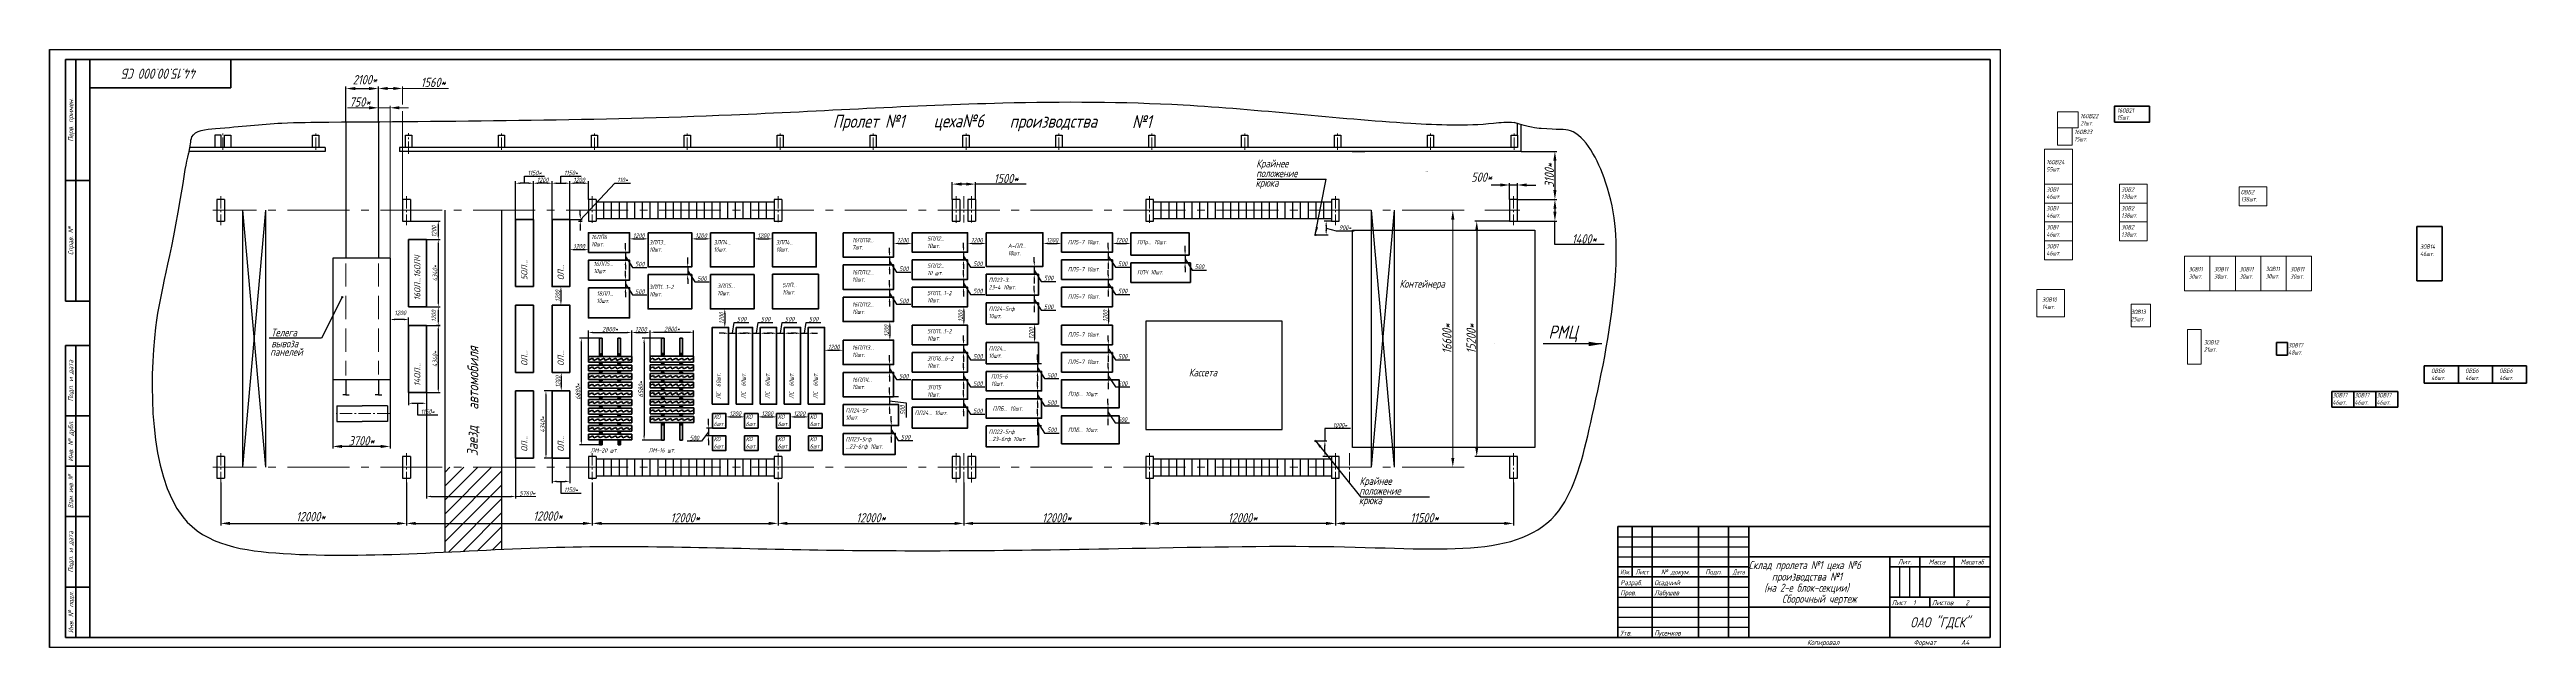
# Model space of a CAD drawing. Header units: millimetres. Extents: x -80926 to 207199, y -554506 to -32322.
# Drawn here: x -28836 to 131142, y -423816 to -385206 of the extents above; entities that cross this region are included whole.
import ezdxf
from ezdxf.enums import TextEntityAlignment as Align

# ---------------------------------------------------------------- set-up
doc = ezdxf.new("R2010")
doc.units = ezdxf.units.MM
doc.linetypes.add('GOST2.303 4', pattern=[7, 5, -2, 0])
doc.linetypes.add('GOST2.303 6', pattern=[12, 8, -1.5, 1, -1.5])
for name, color, linetype, lineweight in [('CENTER', 10, 'GOST2.303 6', 15), ('DIM', 5, 'Continuous', 15), ('Hidden', 50, 'GOST2.303 4', 15), ('KORP', 200, 'Continuous', 40)]:
    doc.layers.add(name, color=color, linetype=linetype, lineweight=lineweight)
doc.styles.add('GOST 2.304', font='CS_Gost2304.shx', dxfattribs={"oblique": 15})
doc.dimstyles.new('GOST', dxfattribs={"dimscale": 0, "dimtxt": 3, "dimasz": 3, "dimexe": 1.25, "dimexo": 0, "dimtad": 1, "dimtoh": 1, "dimdec": 3, "dimtxsty": 'GOST 2.304', "dimcen": 5, "dimadec": 3, "dimazin": 2, "dimtfac": 0.75, "dimtdec": 4, "dimtmove": 1, "dimatfit": 3, "dimfxl": 0, "dimtolj": 1, "dimarcsym": 0})

# ---------------------------------------------------------------- blocks, each defined once
blk = doc.blocks.new('*D322')
at = {"layer": 'Defpoints', "color": 0}
for p in [(66217, -391781), (65967, -394881), (68392, -394881)]:
    blk.add_point(p, dxfattribs=at)
at = {"layer": 'DIM', "color": 0, "lineweight": -2}
for p, q in [((66217, -391781), (68517, -391781)), ((68392, -392381), (68392, -394281)), ((65967, -394881), (68517, -394881))]:
    blk.add_line(p, q, dxfattribs=at)
at = {"layer": 'DIM', "color": 0}
for points in [[(68292, -392381), (68492, -392381), (68392, -391781)], [(68292, -394281), (68492, -394281), (68392, -394881)]]:
    blk.add_solid(points, dxfattribs=at)
at = {"layer": 'DIM', "color": 0, "insert": (68029, -393331), "char_height": 600, "attachment_point": 5, "rotation": 90, "style": 'GOST 2.304'}
blk.add_mtext('\\A1;3100*', dxfattribs=at)
blk = doc.blocks.new('*D323')
at = {"layer": 'Defpoints', "color": 0}
for p in [(65967, -394881), (65967, -396281), (68392, -396281)]:
    blk.add_point(p, dxfattribs=at)
at = {"layer": 'DIM', "color": 0, "lineweight": -2}
for p, q in [((65967, -394881), (68517, -394881)), ((65967, -396281), (68517, -396281)), ((68392, -395481), (68392, -395681)), ((68392, -397796), (68392, -396281)), ((71582, -397796), (68392, -397796))]:
    blk.add_line(p, q, dxfattribs=at)
at = {"layer": 'DIM', "color": 0}
for points in [[(68292, -395481), (68492, -395481), (68392, -394881)], [(68292, -395681), (68492, -395681), (68392, -396281)]]:
    blk.add_solid(points, dxfattribs=at)
at = {"layer": 'DIM', "color": 0, "insert": (70287, -397433), "char_height": 600, "attachment_point": 5, "style": 'GOST 2.304'}
blk.add_mtext('\\A1;1400*', dxfattribs=at)
blk = doc.blocks.new('*D324')
at = {"layer": 'Defpoints', "color": 0}
for p in [(29467, -393895), (29467, -394881), (30967, -394881)]:
    blk.add_point(p, dxfattribs=at)
at = {"layer": 'DIM', "color": 0, "lineweight": -2}
for p, q in [((29467, -394881), (29467, -393770)), ((30367, -393895), (30067, -393895)), ((30967, -394881), (30967, -393770)), ((34237, -393895), (30967, -393895))]:
    blk.add_line(p, q, dxfattribs=at)
at = {"layer": 'DIM', "color": 0}
for points in [[(30067, -393795), (30067, -393995), (29467, -393895)], [(30367, -393795), (30367, -393995), (30967, -393895)]]:
    blk.add_solid(points, dxfattribs=at)
at = {"layer": 'DIM', "color": 0, "insert": (32942, -393533), "char_height": 600, "attachment_point": 5, "style": 'GOST 2.304'}
blk.add_mtext('\\A1;1500*', dxfattribs=at)
blk = doc.blocks.new('*D325')
at = {"layer": 'Defpoints', "color": 0}
for p in [(54217, -413156), (65717, -413156), (54217, -415805)]:
    blk.add_point(p, dxfattribs=at)
at = {"layer": 'DIM', "color": 0, "lineweight": -2}
for p, q in [((54217, -413156), (54217, -415930)), ((65717, -413156), (65717, -415930)), ((65117, -415805), (54817, -415805))]:
    blk.add_line(p, q, dxfattribs=at)
at = {"layer": 'DIM', "color": 0}
for points in [[(54817, -415705), (54817, -415905), (54217, -415805)], [(65117, -415705), (65117, -415905), (65717, -415805)]]:
    blk.add_solid(points, dxfattribs=at)
at = {"layer": 'DIM', "color": 0, "insert": (59967, -415442), "char_height": 600, "attachment_point": 5, "style": 'GOST 2.304'}
blk.add_mtext('\\A1;11500*', dxfattribs=at)
blk = doc.blocks.new('*D326')
at = {"layer": 'Defpoints', "color": 0}
for p in [(42217, -412881), (54217, -412881), (42217, -415805)]:
    blk.add_point(p, dxfattribs=at)
at = {"layer": 'DIM', "color": 0, "lineweight": -2}
for p, q in [((42217, -412881), (42217, -415930)), ((54217, -412881), (54217, -415930)), ((53617, -415805), (42817, -415805))]:
    blk.add_line(p, q, dxfattribs=at)
at = {"layer": 'DIM', "color": 0}
for points in [[(42817, -415705), (42817, -415905), (42217, -415805)], [(53617, -415705), (53617, -415905), (54217, -415805)]]:
    blk.add_solid(points, dxfattribs=at)
at = {"layer": 'DIM', "color": 0, "insert": (48217, -415442), "char_height": 600, "attachment_point": 5, "style": 'GOST 2.304'}
blk.add_mtext('\\A1;12000*', dxfattribs=at)
blk = doc.blocks.new('*D327')
at = {"layer": 'Defpoints', "color": 0}
for p in [(30217, -413156), (42217, -412881), (30217, -415805)]:
    blk.add_point(p, dxfattribs=at)
at = {"layer": 'DIM', "color": 0, "lineweight": -2}
for p, q in [((30217, -413156), (30217, -415930)), ((42217, -412881), (42217, -415930)), ((41617, -415805), (30817, -415805))]:
    blk.add_line(p, q, dxfattribs=at)
at = {"layer": 'DIM', "color": 0}
for points in [[(30817, -415705), (30817, -415905), (30217, -415805)], [(41617, -415705), (41617, -415905), (42217, -415805)]]:
    blk.add_solid(points, dxfattribs=at)
at = {"layer": 'DIM', "color": 0, "insert": (36217, -415442), "char_height": 600, "attachment_point": 5, "style": 'GOST 2.304'}
blk.add_mtext('\\A1;12000*', dxfattribs=at)
blk = doc.blocks.new('*D328')
at = {"layer": 'Defpoints', "color": 0}
for p in [(-7593, -387725), (-9693, -389881), (-7593, -389881)]:
    blk.add_point(p, dxfattribs=at)
at = {"layer": 'DIM', "color": 0, "lineweight": -2}
for p, q in [((-9693, -389881), (-9693, -387600)), ((-9093, -387725), (-8193, -387725)), ((-7593, -389881), (-7593, -387600))]:
    blk.add_line(p, q, dxfattribs=at)
at = {"layer": 'DIM', "color": 0}
for points in [[(-9093, -387625), (-9093, -387825), (-9693, -387725)], [(-8193, -387625), (-8193, -387825), (-7593, -387725)]]:
    blk.add_solid(points, dxfattribs=at)
at = {"layer": 'DIM', "color": 0, "insert": (-8469, -387154), "char_height": 600, "attachment_point": 5, "style": 'GOST 2.304'}
blk.add_mtext('\\A1;2100*', dxfattribs=at)
blk = doc.blocks.new('*D329')
at = {"layer": 'Defpoints', "color": 0}
for p in [(-10543, -406513), (-6843, -406513), (-10543, -410835)]:
    blk.add_point(p, dxfattribs=at)
at = {"layer": 'DIM', "color": 0, "lineweight": -2}
for p, q in [((-10543, -406513), (-10543, -410960)), ((-6843, -406513), (-6843, -410960)), ((-7443, -410835), (-9943, -410835))]:
    blk.add_line(p, q, dxfattribs=at)
at = {"layer": 'DIM', "color": 0}
for points in [[(-9943, -410735), (-9943, -410935), (-10543, -410835)], [(-7443, -410735), (-7443, -410935), (-6843, -410835)]]:
    blk.add_solid(points, dxfattribs=at)
at = {"layer": 'DIM', "color": 0, "insert": (-8693, -410472), "char_height": 600, "attachment_point": 5, "style": 'GOST 2.304'}
blk.add_mtext('\\A1;3700*', dxfattribs=at)
blk = doc.blocks.new('*D330')
at = {"layer": 'Defpoints', "color": 0}
for p in [(-4493, -401821), (-4493, -403021), (-3728, -403021)]:
    blk.add_point(p, dxfattribs=at)
at = {"layer": 'DIM', "color": 0, "lineweight": -2}
for p, q in [((-4493, -401821), (-3603, -401821)), ((-4493, -403021), (-3603, -403021)), ((-3728, -402121), (-3728, -402721))]:
    blk.add_line(p, q, dxfattribs=at)
at = {"layer": 'DIM', "color": 0}
for points in [[(-3778, -402121), (-3678, -402121), (-3728, -401821)], [(-3778, -402721), (-3678, -402721), (-3728, -403021)]]:
    blk.add_solid(points, dxfattribs=at)
at = {"layer": 'DIM', "color": 0, "insert": (-4016, -402408), "char_height": 300, "attachment_point": 5, "rotation": 90, "style": 'GOST 2.304'}
blk.add_mtext('\\A1;1200', dxfattribs=at)
blk = doc.blocks.new('*D331')
at = {"layer": 'Defpoints', "color": 0}
for p in [(-6843, -402380), (-6843, -402638), (-5643, -403021)]:
    blk.add_point(p, dxfattribs=at)
at = {"layer": 'DIM', "color": 0, "lineweight": -2}
for p, q in [((-6843, -402380), (-6843, -402763)), ((-5943, -402638), (-6543, -402638)), ((-5643, -403021), (-5643, -402513))]:
    blk.add_line(p, q, dxfattribs=at)
at = {"layer": 'DIM', "color": 0}
for points in [[(-6543, -402588), (-6543, -402688), (-6843, -402638)], [(-5943, -402588), (-5943, -402688), (-5643, -402638)]]:
    blk.add_solid(points, dxfattribs=at)
at = {"layer": 'DIM', "color": 0, "insert": (-6186, -402210), "char_height": 300, "attachment_point": 5, "style": 'GOST 2.304'}
blk.add_mtext('\\A1;1200', dxfattribs=at)
blk = doc.blocks.new('*D332')
at = {"layer": 'Defpoints', "color": 0}
for p in [(-5533, -396281), (-4493, -397481), (-3728, -397481)]:
    blk.add_point(p, dxfattribs=at)
at = {"layer": 'DIM', "color": 0, "lineweight": -2}
for p, q in [((-5533, -396281), (-3603, -396281)), ((-3728, -396581), (-3728, -397181)), ((-4493, -397481), (-3603, -397481))]:
    blk.add_line(p, q, dxfattribs=at)
at = {"layer": 'DIM', "color": 0}
for points in [[(-3778, -396581), (-3678, -396581), (-3728, -396281)], [(-3778, -397181), (-3678, -397181), (-3728, -397481)]]:
    blk.add_solid(points, dxfattribs=at)
at = {"layer": 'DIM', "color": 0, "insert": (-4000, -396952), "char_height": 300, "attachment_point": 5, "rotation": 90, "style": 'GOST 2.304'}
blk.add_mtext('\\A1;1200', dxfattribs=at)
blk = doc.blocks.new('*D333')
at = {"layer": 'Defpoints', "color": 0}
for p in [(-5643, -407361), (-4493, -407361), (-4493, -408048)]:
    blk.add_point(p, dxfattribs=at)
at = {"layer": 'DIM', "color": 0, "lineweight": -2}
for p, q in [((-5643, -407361), (-5643, -408173)), ((-4493, -407361), (-4493, -408173)), ((-5343, -408048), (-4793, -408048)), ((-5068, -408048), (-5068, -408804)), ((-5068, -408804), (-3767, -408804))]:
    blk.add_line(p, q, dxfattribs=at)
at = {"layer": 'DIM', "color": 0}
for points in [[(-5343, -407998), (-5343, -408098), (-5643, -408048)], [(-4793, -407998), (-4793, -408098), (-4493, -408048)]]:
    blk.add_solid(points, dxfattribs=at)
at = {"layer": 'DIM', "color": 0, "insert": (-4417, -408592), "char_height": 300, "attachment_point": 5, "style": 'GOST 2.304'}
blk.add_mtext('\\A1;1150*', dxfattribs=at)
blk = doc.blocks.new('*D334')
at = {"layer": 'Defpoints', "color": 0}
for p in [(-4493, -397481), (-4493, -401821), (-3728, -401821)]:
    blk.add_point(p, dxfattribs=at)
at = {"layer": 'DIM', "color": 0, "lineweight": -2}
for p, q in [((-4493, -397481), (-3603, -397481)), ((-3728, -397781), (-3728, -401521)), ((-4493, -401821), (-3603, -401821))]:
    blk.add_line(p, q, dxfattribs=at)
at = {"layer": 'DIM', "color": 0}
for points in [[(-3778, -397781), (-3678, -397781), (-3728, -397481)], [(-3778, -401521), (-3678, -401521), (-3728, -401821)]]:
    blk.add_solid(points, dxfattribs=at)
at = {"layer": 'DIM', "color": 0, "insert": (-3941, -399651), "char_height": 300, "attachment_point": 5, "rotation": 90, "style": 'GOST 2.304'}
blk.add_mtext('\\A1;4340*', dxfattribs=at)
blk = doc.blocks.new('*D335')
at = {"layer": 'Defpoints', "color": 0}
for p in [(-3603, -403021), (-4493, -407361), (-3728, -407361)]:
    blk.add_point(p, dxfattribs=at)
at = {"layer": 'DIM', "color": 0, "lineweight": -2}
for p, q in [((-3603, -403021), (-3853, -403021)), ((-3728, -403321), (-3728, -407061)), ((-4493, -407361), (-3603, -407361))]:
    blk.add_line(p, q, dxfattribs=at)
at = {"layer": 'DIM', "color": 0}
for points in [[(-3778, -403321), (-3678, -403321), (-3728, -403021)], [(-3778, -407061), (-3678, -407061), (-3728, -407361)]]:
    blk.add_solid(points, dxfattribs=at)
at = {"layer": 'DIM', "color": 0, "insert": (-3941, -405191), "char_height": 300, "attachment_point": 5, "rotation": 90, "style": 'GOST 2.304'}
blk.add_mtext('\\A1;4340*', dxfattribs=at)
blk = doc.blocks.new('*D336')
at = {"layer": 'Defpoints', "color": 0}
for p in [(18217, -413156), (30217, -413156), (30217, -415805)]:
    blk.add_point(p, dxfattribs=at)
at = {"layer": 'DIM', "color": 0, "lineweight": -2}
for p, q in [((18217, -413156), (18217, -415930)), ((30217, -413156), (30217, -415930)), ((18817, -415805), (29617, -415805))]:
    blk.add_line(p, q, dxfattribs=at)
at = {"layer": 'DIM', "color": 0}
for points in [[(18817, -415705), (18817, -415905), (18217, -415805)], [(29617, -415705), (29617, -415905), (30217, -415805)]]:
    blk.add_solid(points, dxfattribs=at)
at = {"layer": 'DIM', "color": 0, "insert": (24217, -415442), "char_height": 600, "attachment_point": 5, "style": 'GOST 2.304'}
blk.add_mtext('\\A1;12000*', dxfattribs=at)
blk = doc.blocks.new('*D337')
at = {"layer": 'Defpoints', "color": 0}
for p in [(6217, -413156), (18217, -413156), (18217, -415805)]:
    blk.add_point(p, dxfattribs=at)
at = {"layer": 'DIM', "color": 0, "lineweight": -2}
for p, q in [((6217, -413156), (6217, -415930)), ((18217, -413156), (18217, -415930)), ((6817, -415805), (17617, -415805))]:
    blk.add_line(p, q, dxfattribs=at)
at = {"layer": 'DIM', "color": 0}
for points in [[(6817, -415705), (6817, -415905), (6217, -415805)], [(17617, -415705), (17617, -415905), (18217, -415805)]]:
    blk.add_solid(points, dxfattribs=at)
at = {"layer": 'DIM', "color": 0, "insert": (12217, -415442), "char_height": 600, "attachment_point": 5, "style": 'GOST 2.304'}
blk.add_mtext('\\A1;12000*', dxfattribs=at)
blk = doc.blocks.new('*D338')
at = {"layer": 'Defpoints', "color": 0}
for p in [(-5783, -413156), (6217, -413156), (6217, -415805)]:
    blk.add_point(p, dxfattribs=at)
at = {"layer": 'DIM', "color": 0, "lineweight": -2}
for p, q in [((-5783, -413156), (-5783, -415930)), ((6217, -413156), (6217, -415930)), ((-5183, -415805), (5617, -415805))]:
    blk.add_line(p, q, dxfattribs=at)
at = {"layer": 'DIM', "color": 0}
for points in [[(-5183, -415705), (-5183, -415905), (-5783, -415805)], [(5617, -415705), (5617, -415905), (6217, -415805)]]:
    blk.add_solid(points, dxfattribs=at)
at = {"layer": 'DIM', "color": 0, "insert": (3352, -415329), "char_height": 600, "attachment_point": 5, "style": 'GOST 2.304'}
blk.add_mtext('\\A1;12000*', dxfattribs=at)
blk = doc.blocks.new('*D339')
at = {"layer": 'Defpoints', "color": 0}
for p in [(-17783, -413156), (-5783, -413156), (-5783, -415805)]:
    blk.add_point(p, dxfattribs=at)
at = {"layer": 'DIM', "color": 0, "lineweight": -2}
for p, q in [((-17783, -413156), (-17783, -415930)), ((-5783, -413156), (-5783, -415930)), ((-17183, -415805), (-6383, -415805))]:
    blk.add_line(p, q, dxfattribs=at)
at = {"layer": 'DIM', "color": 0}
for points in [[(-17183, -415705), (-17183, -415905), (-17783, -415805)], [(-6383, -415705), (-6383, -415905), (-5783, -415805)]]:
    blk.add_solid(points, dxfattribs=at)
at = {"layer": 'DIM', "color": 0, "insert": (-11966, -415368), "char_height": 600, "attachment_point": 5, "style": 'GOST 2.304'}
blk.add_mtext('\\A1;12000*', dxfattribs=at)
blk = doc.blocks.new('*D340')
at = {"layer": 'Defpoints', "color": 0}
for p in [(65467, -393953), (65467, -394881), (65967, -394881)]:
    blk.add_point(p, dxfattribs=at)
at = {"layer": 'DIM', "color": 0, "lineweight": -2}
for p, q in [((64867, -393953), (64267, -393953)), ((65467, -394881), (65467, -393828)), ((65967, -393953), (65467, -393953)), ((65967, -394881), (65967, -393828)), ((66567, -393953), (67167, -393953))]:
    blk.add_line(p, q, dxfattribs=at)
at = {"layer": 'DIM', "color": 0}
for points in [[(64867, -393853), (64867, -394053), (65467, -393953)], [(66567, -393853), (66567, -394053), (65967, -393953)]]:
    blk.add_solid(points, dxfattribs=at)
at = {"layer": 'DIM', "color": 0, "insert": (63654, -393448), "char_height": 600, "attachment_point": 5, "style": 'GOST 2.304'}
blk.add_mtext('\\A1;500*', dxfattribs=at)
blk = doc.blocks.new('*D341')
at = {"layer": 'Defpoints', "color": 0}
for p in [(-4493, -407515), (1267, -411591), (1267, -414067)]:
    blk.add_point(p, dxfattribs=at)
at = {"layer": 'DIM', "color": 0, "lineweight": -2}
for p, q in [((-4493, -407515), (-4493, -414192)), ((1267, -411591), (1267, -414192)), ((-4193, -414067), (967, -414067))]:
    blk.add_line(p, q, dxfattribs=at)
at = {"layer": 'DIM', "color": 0}
for points in [[(-4193, -414017), (-4193, -414117), (-4493, -414067)], [(967, -414017), (967, -414117), (1267, -414067)]]:
    blk.add_solid(points, dxfattribs=at)
at = {"layer": 'DIM', "color": 0, "insert": (2023, -413854), "char_height": 300, "attachment_point": 5, "style": 'GOST 2.304'}
blk.add_mtext('\\A1;5760*', dxfattribs=at)
blk = doc.blocks.new('*D342')
at = {"layer": 'Defpoints', "color": 0}
for p in [(4767, -393839), (5967, -394881), (4767, -396171)]:
    blk.add_point(p, dxfattribs=at)
at = {"layer": 'DIM', "color": 0, "lineweight": -2}
for p, q in [((4767, -396171), (4767, -393714)), ((5667, -393839), (5067, -393839)), ((5967, -394881), (5967, -393714))]:
    blk.add_line(p, q, dxfattribs=at)
at = {"layer": 'DIM', "color": 0}
for points in [[(5067, -393789), (5067, -393889), (4767, -393839)], [(5667, -393789), (5667, -393889), (5967, -393839)]]:
    blk.add_solid(points, dxfattribs=at)
at = {"layer": 'DIM', "color": 0, "insert": (5367, -393626), "char_height": 300, "attachment_point": 5, "style": 'GOST 2.304'}
blk.add_mtext('\\A1;1200', dxfattribs=at)
blk = doc.blocks.new('*D343')
at = {"layer": 'Defpoints', "color": 0}
for p in [(2417, -393838), (2417, -396171), (3617, -396171)]:
    blk.add_point(p, dxfattribs=at)
at = {"layer": 'DIM', "color": 0, "lineweight": -2}
for p, q in [((2417, -396171), (2417, -393713)), ((3317, -393838), (2717, -393838)), ((3617, -396171), (3617, -393713))]:
    blk.add_line(p, q, dxfattribs=at)
at = {"layer": 'DIM', "color": 0}
for points in [[(2717, -393788), (2717, -393888), (2417, -393838)], [(3317, -393788), (3317, -393888), (3617, -393838)]]:
    blk.add_solid(points, dxfattribs=at)
at = {"layer": 'DIM', "color": 0, "insert": (3017, -393626), "char_height": 300, "attachment_point": 5, "style": 'GOST 2.304'}
blk.add_mtext('\\A1;1200', dxfattribs=at)
blk = doc.blocks.new('*D344')
at = {"layer": 'Defpoints', "color": 0}
for p in [(1267, -393838), (1267, -396171), (2417, -396171)]:
    blk.add_point(p, dxfattribs=at)
at = {"layer": 'DIM', "color": 0, "lineweight": -2}
for p, q in [((1842, -393838), (1842, -393382)), ((1842, -393382), (3143, -393382)), ((1267, -396171), (1267, -393713)), ((2117, -393838), (1567, -393838)), ((2417, -396171), (2417, -393713))]:
    blk.add_line(p, q, dxfattribs=at)
at = {"layer": 'DIM', "color": 0}
for points in [[(1567, -393788), (1567, -393888), (1267, -393838)], [(2117, -393788), (2117, -393888), (2417, -393838)]]:
    blk.add_solid(points, dxfattribs=at)
at = {"layer": 'DIM', "color": 0, "insert": (2493, -393170), "char_height": 300, "attachment_point": 5, "style": 'GOST 2.304'}
blk.add_mtext('\\A1;1150*', dxfattribs=at)
blk = doc.blocks.new('*D345')
at = {"layer": 'Defpoints', "color": 0}
for p in [(4767, -393838), (3617, -396171), (4767, -396171)]:
    blk.add_point(p, dxfattribs=at)
at = {"layer": 'DIM', "color": 0, "lineweight": -2}
for p, q in [((4192, -393838), (4192, -393382)), ((4192, -393382), (5493, -393382)), ((3617, -396171), (3617, -393713)), ((3917, -393838), (4467, -393838)), ((4767, -396171), (4767, -393713))]:
    blk.add_line(p, q, dxfattribs=at)
at = {"layer": 'DIM', "color": 0}
for points in [[(3917, -393788), (3917, -393888), (3617, -393838)], [(4467, -393788), (4467, -393888), (4767, -393838)]]:
    blk.add_solid(points, dxfattribs=at)
at = {"layer": 'DIM', "color": 0, "insert": (4843, -393170), "char_height": 300, "attachment_point": 5, "style": 'GOST 2.304'}
blk.add_mtext('\\A1;1150*', dxfattribs=at)
blk = doc.blocks.new('*D346')
at = {"layer": 'Defpoints', "color": 0}
for p in [(4092, -406051), (4092, -407251), (4214, -407251)]:
    blk.add_point(p, dxfattribs=at)
at = {"layer": 'DIM', "color": 0, "lineweight": -2}
for p, q in [((4092, -406051), (4339, -406051)), ((4092, -407251), (4339, -407251)), ((4214, -406351), (4214, -406951))]:
    blk.add_line(p, q, dxfattribs=at)
at = {"layer": 'DIM', "color": 0}
for points in [[(4164, -406351), (4264, -406351), (4214, -406051)], [(4164, -406951), (4264, -406951), (4214, -407251)]]:
    blk.add_solid(points, dxfattribs=at)
at = {"layer": 'DIM', "color": 0, "insert": (4001, -406651), "char_height": 300, "attachment_point": 5, "rotation": 90, "style": 'GOST 2.304'}
blk.add_mtext('\\A1;1200', dxfattribs=at)
blk = doc.blocks.new('*D347')
at = {"layer": 'Defpoints', "color": 0}
for p in [(4767, -398056), (4767, -398130), (5967, -398056)]:
    blk.add_point(p, dxfattribs=at)
at = {"layer": 'DIM', "color": 0, "lineweight": -2}
for p, q in [((4767, -398056), (4767, -398255)), ((5667, -398130), (5067, -398130)), ((5967, -398056), (5967, -398255))]:
    blk.add_line(p, q, dxfattribs=at)
at = {"layer": 'DIM', "color": 0}
for points in [[(5067, -398080), (5067, -398180), (4767, -398130)], [(5667, -398080), (5667, -398180), (5967, -398130)]]:
    blk.add_solid(points, dxfattribs=at)
at = {"layer": 'DIM', "color": 0, "insert": (5367, -397917), "char_height": 300, "attachment_point": 5, "style": 'GOST 2.304'}
blk.add_mtext('\\A1;1200', dxfattribs=at)
blk = doc.blocks.new('*D348')
at = {"layer": 'Defpoints', "color": 0}
for p in [(4192, -400511), (4192, -401711), (4192, -401711)]:
    blk.add_point(p, dxfattribs=at)
at = {"layer": 'DIM', "color": 0, "lineweight": -2}
for p, q in [((4192, -400511), (4067, -400511)), ((4192, -400811), (4192, -401411)), ((4192, -401711), (4067, -401711))]:
    blk.add_line(p, q, dxfattribs=at)
at = {"layer": 'DIM', "color": 0}
for points in [[(4142, -400811), (4242, -400811), (4192, -400511)], [(4142, -401411), (4242, -401411), (4192, -401711)]]:
    blk.add_solid(points, dxfattribs=at)
at = {"layer": 'DIM', "color": 0, "insert": (3980, -401111), "char_height": 300, "attachment_point": 5, "rotation": 90, "style": 'GOST 2.304'}
blk.add_mtext('\\A1;1200', dxfattribs=at)
blk = doc.blocks.new('*D349')
at = {"layer": 'Defpoints', "color": 0, "ltscale": 100}
for p in [(4767, -396171), (5322, -396281), (5444, -396281)]:
    blk.add_point(p, dxfattribs=at)
at = {"layer": 'DIM', "color": 0, "lineweight": -2, "ltscale": 100}
for p, q in [((5444, -396226), (7668, -393834)), ((7668, -393834), (8682, -393834)), ((4767, -396171), (5569, -396171)), ((5322, -396281), (5569, -396281)), ((5444, -395871), (5444, -395571)), ((5444, -396171), (5444, -396281)), ((5444, -396171), (5444, -396281)), ((5444, -396581), (5444, -396881))]:
    blk.add_line(p, q, dxfattribs=at)
at = {"layer": 'DIM', "color": 0, "ltscale": 100}
for points in [[(5394, -395871), (5494, -395871), (5444, -396171)], [(5394, -396581), (5494, -396581), (5444, -396281)]]:
    blk.add_solid(points, dxfattribs=at)
at = {"layer": 'DIM', "color": 0, "ltscale": 100, "insert": (8175, -393621), "char_height": 300, "attachment_point": 5, "style": 'GOST 2.304'}
blk.add_mtext('\\A1;110*', dxfattribs=at)
blk = doc.blocks.new('*D350')
at = {"layer": 'Defpoints', "color": 0}
for p in [(3617, -407251), (3226, -411591), (3617, -411591)]:
    blk.add_point(p, dxfattribs=at)
at = {"layer": 'DIM', "color": 0, "lineweight": -2}
for p, q in [((3617, -407251), (3101, -407251)), ((3226, -407551), (3226, -411291)), ((3617, -411591), (3101, -411591))]:
    blk.add_line(p, q, dxfattribs=at)
at = {"layer": 'DIM', "color": 0}
for points in [[(3176, -407551), (3276, -407551), (3226, -407251)], [(3176, -411291), (3276, -411291), (3226, -411591)]]:
    blk.add_solid(points, dxfattribs=at)
at = {"layer": 'DIM', "color": 0, "insert": (3014, -409421), "char_height": 300, "attachment_point": 5, "rotation": 90, "style": 'GOST 2.304'}
blk.add_mtext('\\A1;4340*', dxfattribs=at)
blk = doc.blocks.new('*D351')
at = {"layer": 'Defpoints', "color": 0}
for p in [(3617, -411591), (4767, -411591), (4767, -413092)]:
    blk.add_point(p, dxfattribs=at)
at = {"layer": 'DIM', "color": 0, "lineweight": -2}
for p, q in [((3617, -411591), (3617, -413217)), ((4767, -411591), (4767, -413217)), ((3917, -413092), (4467, -413092)), ((4192, -413092), (4192, -413848)), ((4192, -413848), (5493, -413848))]:
    blk.add_line(p, q, dxfattribs=at)
at = {"layer": 'DIM', "color": 0}
for points in [[(3917, -413042), (3917, -413142), (3617, -413092)], [(4467, -413042), (4467, -413142), (4767, -413092)]]:
    blk.add_solid(points, dxfattribs=at)
at = {"layer": 'DIM', "color": 0, "insert": (4843, -413636), "char_height": 300, "attachment_point": 5, "style": 'GOST 2.304'}
blk.add_mtext('\\A1;1150*', dxfattribs=at)
blk = doc.blocks.new('*D352')
at = {"layer": 'Defpoints', "color": 0}
for p in [(65467, -396281), (63344, -411481), (65467, -411481)]:
    blk.add_point(p, dxfattribs=at)
at = {"layer": 'DIM', "color": 0, "lineweight": -2}
for p, q in [((65467, -396281), (63219, -396281)), ((63344, -396881), (63344, -410881)), ((65467, -411481), (63219, -411481))]:
    blk.add_line(p, q, dxfattribs=at)
at = {"layer": 'DIM', "color": 0}
for points in [[(63244, -396881), (63444, -396881), (63344, -396281)], [(63244, -410881), (63444, -410881), (63344, -411481)]]:
    blk.add_solid(points, dxfattribs=at)
at = {"layer": 'DIM', "color": 0, "insert": (62981, -403881), "char_height": 600, "attachment_point": 5, "rotation": 90, "style": 'GOST 2.304'}
blk.add_mtext('\\A1;15200*', dxfattribs=at)
blk = doc.blocks.new('*D353')
at = {"layer": 'Defpoints', "color": 0, "ltscale": 100}
for p in [(53967, -396281), (52930, -397181), (53618, -397181)]:
    blk.add_point(p, dxfattribs=at)
at = {"layer": 'DIM', "color": 0, "lineweight": -2, "ltscale": 100}
for p, q in [((53967, -396281), (53493, -396281)), ((53618, -396581), (53618, -396881)), ((53618, -396731), (54257, -396920)), ((52930, -397181), (53743, -397181)), ((54257, -396920), (55426, -396920))]:
    blk.add_line(p, q, dxfattribs=at)
at = {"layer": 'DIM', "color": 0, "ltscale": 100}
for points in [[(53568, -396581), (53668, -396581), (53618, -396281)], [(53568, -396881), (53668, -396881), (53618, -397181)]]:
    blk.add_solid(points, dxfattribs=at)
at = {"layer": 'DIM', "color": 0, "ltscale": 100, "insert": (54842, -396708), "char_height": 300, "attachment_point": 5, "style": 'GOST 2.304'}
blk.add_mtext('\\A1;900*', dxfattribs=at)
blk = doc.blocks.new('*D354')
at = {"layer": 'Defpoints', "color": 0, "ltscale": 100}
for p in [(52930, -410481), (53535, -410481), (53967, -411481)]:
    blk.add_point(p, dxfattribs=at)
at = {"layer": 'DIM', "color": 0, "lineweight": -2, "ltscale": 100}
for p, q in [((52930, -410481), (53660, -410481)), ((55192, -409683), (53535, -409683)), ((53535, -409683), (53535, -410481)), ((53535, -411181), (53535, -410781)), ((53967, -411481), (53410, -411481))]:
    blk.add_line(p, q, dxfattribs=at)
at = {"layer": 'DIM', "color": 0, "ltscale": 100}
for points in [[(53485, -410781), (53585, -410781), (53535, -410481)], [(53485, -411181), (53585, -411181), (53535, -411481)]]:
    blk.add_solid(points, dxfattribs=at)
at = {"layer": 'DIM', "color": 0, "ltscale": 100, "insert": (54514, -409470), "char_height": 300, "attachment_point": 5, "style": 'GOST 2.304'}
blk.add_mtext('\\A1;1000*', dxfattribs=at)
blk = doc.blocks.new('*D355')
at = {"layer": 'Defpoints', "color": 0}
for p in [(6689, -403851), (5508, -410731), (6689, -410731)]:
    blk.add_point(p, dxfattribs=at)
at = {"layer": 'DIM', "color": 0, "lineweight": -2}
for p, q in [((6689, -403851), (5383, -403851)), ((5508, -404151), (5508, -410431)), ((6689, -410731), (5383, -410731))]:
    blk.add_line(p, q, dxfattribs=at)
at = {"layer": 'DIM', "color": 0}
for points in [[(5458, -404151), (5558, -404151), (5508, -403851)], [(5458, -410431), (5558, -410431), (5508, -410731)]]:
    blk.add_solid(points, dxfattribs=at)
at = {"layer": 'DIM', "color": 0, "insert": (5295, -407291), "char_height": 300, "attachment_point": 5, "rotation": 90, "style": 'GOST 2.304'}
blk.add_mtext('\\A1;6880*', dxfattribs=at)
blk = doc.blocks.new('*D356')
at = {"layer": 'Defpoints', "color": 0}
for p in [(8764, -403477), (5964, -405197), (8764, -405197)]:
    blk.add_point(p, dxfattribs=at)
at = {"layer": 'DIM', "color": 0, "lineweight": -2}
for p, q in [((5964, -405197), (5964, -403352)), ((6264, -403477), (8464, -403477)), ((8764, -405197), (8764, -403352))]:
    blk.add_line(p, q, dxfattribs=at)
at = {"layer": 'DIM', "color": 0}
for points in [[(6264, -403427), (6264, -403527), (5964, -403477)], [(8464, -403427), (8464, -403527), (8764, -403477)]]:
    blk.add_solid(points, dxfattribs=at)
at = {"layer": 'DIM', "color": 0, "insert": (7364, -403265), "char_height": 300, "attachment_point": 5, "style": 'GOST 2.304'}
blk.add_mtext('\\A1;2800*', dxfattribs=at)
blk = doc.blocks.new('*D357')
at = {"layer": 'Defpoints', "color": 0}
for p in [(8624, -397691), (9824, -397430), (9824, -397691)]:
    blk.add_point(p, dxfattribs=at)
at = {"layer": 'DIM', "color": 0, "lineweight": -2}
for p, q in [((8624, -397691), (8624, -397305)), ((8924, -397430), (9524, -397430)), ((9824, -397691), (9824, -397305))]:
    blk.add_line(p, q, dxfattribs=at)
at = {"layer": 'DIM', "color": 0}
for points in [[(8924, -397380), (8924, -397480), (8624, -397430)], [(9524, -397380), (9524, -397480), (9824, -397430)]]:
    blk.add_solid(points, dxfattribs=at)
at = {"layer": 'DIM', "color": 0, "insert": (9224, -397218), "char_height": 300, "attachment_point": 5, "style": 'GOST 2.304'}
blk.add_mtext('\\A1;1200', dxfattribs=at)
blk = doc.blocks.new('*D358')
at = {"layer": 'Defpoints', "color": 0, "ltscale": 100}
for p in [(10691, -403851), (9565, -410431), (10695, -410431)]:
    blk.add_point(p, dxfattribs=at)
at = {"layer": 'DIM', "color": 0, "lineweight": -2, "ltscale": 100}
for p, q in [((10691, -403851), (9440, -403851)), ((9565, -404151), (9565, -410131)), ((10695, -410431), (9440, -410431))]:
    blk.add_line(p, q, dxfattribs=at)
at = {"layer": 'DIM', "color": 0, "ltscale": 100}
for points in [[(9515, -404151), (9615, -404151), (9565, -403851)], [(9515, -410131), (9615, -410131), (9565, -410431)]]:
    blk.add_solid(points, dxfattribs=at)
at = {"layer": 'DIM', "color": 0, "ltscale": 100, "insert": (9353, -407141), "char_height": 300, "attachment_point": 5, "rotation": 90, "style": 'GOST 2.304'}
blk.add_mtext('\\A1;6580*', dxfattribs=at)
blk = doc.blocks.new('*D359')
at = {"layer": 'Defpoints', "color": 0}
for p in [(9963, -403477), (8764, -405197), (9963, -405197)]:
    blk.add_point(p, dxfattribs=at)
at = {"layer": 'DIM', "color": 0, "lineweight": -2}
for p, q in [((8764, -405197), (8764, -403352)), ((9064, -403477), (9663, -403477)), ((9963, -405197), (9963, -403352))]:
    blk.add_line(p, q, dxfattribs=at)
at = {"layer": 'DIM', "color": 0}
for points in [[(9064, -403427), (9064, -403527), (8764, -403477)], [(9663, -403427), (9663, -403527), (9963, -403477)]]:
    blk.add_solid(points, dxfattribs=at)
at = {"layer": 'DIM', "color": 0, "insert": (9364, -403265), "char_height": 300, "attachment_point": 5, "style": 'GOST 2.304'}
blk.add_mtext('\\A1;1200', dxfattribs=at)
blk = doc.blocks.new('*D360')
at = {"layer": 'Defpoints', "color": 0}
for p in [(12763, -403464), (9963, -405185), (12763, -405185)]:
    blk.add_point(p, dxfattribs=at)
at = {"layer": 'DIM', "color": 0, "lineweight": -2}
for p, q in [((9963, -405185), (9963, -403339)), ((10263, -403464), (12463, -403464)), ((12763, -405185), (12763, -403339))]:
    blk.add_line(p, q, dxfattribs=at)
at = {"layer": 'DIM', "color": 0}
for points in [[(10263, -403414), (10263, -403514), (9963, -403464)], [(12463, -403414), (12463, -403514), (12763, -403464)]]:
    blk.add_solid(points, dxfattribs=at)
at = {"layer": 'DIM', "color": 0, "insert": (11363, -403252), "char_height": 300, "attachment_point": 5, "style": 'GOST 2.304'}
blk.add_mtext('\\A1;2800*', dxfattribs=at)
blk = doc.blocks.new('*D361')
at = {"layer": 'Defpoints', "color": 0}
for p in [(8624, -398311), (8360, -398811), (8624, -398811)]:
    blk.add_point(p, dxfattribs=at)
at = {"layer": 'DIM', "color": 0, "lineweight": -2}
for p, q in [((8624, -398311), (8235, -398311)), ((8360, -398011), (8360, -397711)), ((8360, -398311), (8360, -398811)), ((8360, -398311), (8360, -398811)), ((8624, -398811), (8235, -398811)), ((8360, -398561), (8816, -399274)), ((8360, -399111), (8360, -399411)), ((8816, -399274), (9748, -399274))]:
    blk.add_line(p, q, dxfattribs=at)
at = {"layer": 'DIM', "color": 0}
for points in [[(8310, -398011), (8410, -398011), (8360, -398311)], [(8310, -399111), (8410, -399111), (8360, -398811)]]:
    blk.add_solid(points, dxfattribs=at)
at = {"layer": 'DIM', "color": 0, "insert": (9282, -399062), "char_height": 300, "attachment_point": 5, "style": 'GOST 2.304'}
blk.add_mtext('\\A1;500', dxfattribs=at)
blk = doc.blocks.new('*D362')
at = {"layer": 'Defpoints', "color": 0}
for p in [(8360, -400591), (8624, -400091), (8624, -400591)]:
    blk.add_point(p, dxfattribs=at)
at = {"layer": 'DIM', "color": 0, "lineweight": -2}
for p, q in [((8360, -399791), (8360, -399491)), ((8624, -400091), (8235, -400091)), ((8624, -400591), (8235, -400591)), ((8360, -400091), (8360, -400591)), ((8360, -400091), (8360, -400591)), ((8360, -400341), (8816, -401054)), ((8360, -400891), (8360, -401191)), ((8816, -401054), (9748, -401054))]:
    blk.add_line(p, q, dxfattribs=at)
at = {"layer": 'DIM', "color": 0}
for points in [[(8310, -399791), (8410, -399791), (8360, -400091)], [(8310, -400891), (8410, -400891), (8360, -400591)]]:
    blk.add_solid(points, dxfattribs=at)
at = {"layer": 'DIM', "color": 0, "insert": (9282, -400842), "char_height": 300, "attachment_point": 5, "style": 'GOST 2.304'}
blk.add_mtext('\\A1;500', dxfattribs=at)
blk = doc.blocks.new('*D363')
at = {"layer": 'Defpoints', "color": 0}
for p in [(12380, -399741), (12644, -399241), (12644, -399741)]:
    blk.add_point(p, dxfattribs=at)
at = {"layer": 'DIM', "color": 0, "lineweight": -2}
for p, q in [((12644, -399241), (12255, -399241)), ((12644, -399741), (12255, -399741)), ((12380, -398941), (12380, -398641)), ((12380, -399241), (12380, -399741)), ((12380, -399241), (12380, -399741)), ((12380, -399491), (12836, -400204)), ((12380, -400041), (12380, -400341)), ((12836, -400204), (13768, -400204))]:
    blk.add_line(p, q, dxfattribs=at)
at = {"layer": 'DIM', "color": 0}
for points in [[(12330, -398941), (12430, -398941), (12380, -399241)], [(12330, -400041), (12430, -400041), (12380, -399741)]]:
    blk.add_solid(points, dxfattribs=at)
at = {"layer": 'DIM', "color": 0, "insert": (13302, -399992), "char_height": 300, "attachment_point": 5, "style": 'GOST 2.304'}
blk.add_mtext('\\A1;500', dxfattribs=at)
blk = doc.blocks.new('*D364')
at = {"layer": 'Defpoints', "color": 0}
for p in [(25415, -399111), (25679, -398611), (25679, -399111)]:
    blk.add_point(p, dxfattribs=at)
at = {"layer": 'DIM', "color": 0, "lineweight": -2}
for p, q in [((25415, -398311), (25415, -398011)), ((25679, -398611), (25290, -398611)), ((25679, -399111), (25290, -399111)), ((25415, -398611), (25415, -399111)), ((25415, -398611), (25415, -399111)), ((25415, -398861), (25871, -399574)), ((25415, -399411), (25415, -399711)), ((25871, -399574), (26803, -399574))]:
    blk.add_line(p, q, dxfattribs=at)
at = {"layer": 'DIM', "color": 0}
for points in [[(25365, -398311), (25465, -398311), (25415, -398611)], [(25365, -399411), (25465, -399411), (25415, -399111)]]:
    blk.add_solid(points, dxfattribs=at)
at = {"layer": 'DIM', "color": 0, "insert": (26337, -399362), "char_height": 300, "attachment_point": 5, "style": 'GOST 2.304'}
blk.add_mtext('\\A1;500', dxfattribs=at)
blk = doc.blocks.new('*D365')
at = {"layer": 'Defpoints', "color": 0}
for p in [(25415, -401191), (25679, -400691), (25679, -401191)]:
    blk.add_point(p, dxfattribs=at)
at = {"layer": 'DIM', "color": 0, "lineweight": -2}
for p, q in [((25679, -400691), (25290, -400691)), ((25679, -401191), (25290, -401191)), ((25415, -400391), (25415, -400091)), ((25415, -400691), (25415, -401191)), ((25415, -400691), (25415, -401191)), ((25415, -400941), (25871, -401654)), ((25415, -401491), (25415, -401791)), ((25871, -401654), (26803, -401654))]:
    blk.add_line(p, q, dxfattribs=at)
at = {"layer": 'DIM', "color": 0}
for points in [[(25365, -400391), (25465, -400391), (25415, -400691)], [(25365, -401491), (25465, -401491), (25415, -401191)]]:
    blk.add_solid(points, dxfattribs=at)
at = {"layer": 'DIM', "color": 0, "insert": (26337, -401442), "char_height": 300, "attachment_point": 5, "style": 'GOST 2.304'}
blk.add_mtext('\\A1;500', dxfattribs=at)
blk = doc.blocks.new('*D366')
at = {"layer": 'Defpoints', "color": 0}
for p in [(25415, -406051), (25679, -405551), (25679, -406051)]:
    blk.add_point(p, dxfattribs=at)
at = {"layer": 'DIM', "color": 0, "lineweight": -2}
for p, q in [((25679, -405551), (25290, -405551)), ((25679, -406051), (25290, -406051)), ((25415, -405251), (25415, -404951)), ((25415, -405551), (25415, -406051)), ((25415, -405551), (25415, -406051)), ((25415, -405801), (25871, -406514)), ((25415, -406351), (25415, -406651)), ((25871, -406514), (26803, -406514))]:
    blk.add_line(p, q, dxfattribs=at)
at = {"layer": 'DIM', "color": 0}
for points in [[(25365, -405251), (25465, -405251), (25415, -405551)], [(25365, -406351), (25465, -406351), (25415, -406051)]]:
    blk.add_solid(points, dxfattribs=at)
at = {"layer": 'DIM', "color": 0, "insert": (26337, -406302), "char_height": 300, "attachment_point": 5, "style": 'GOST 2.304'}
blk.add_mtext('\\A1;500', dxfattribs=at)
blk = doc.blocks.new('*D367')
at = {"layer": 'Defpoints', "color": 0}
for p in [(25789, -409491), (25525, -409991), (25789, -409991)]:
    blk.add_point(p, dxfattribs=at)
at = {"layer": 'DIM', "color": 0, "lineweight": -2}
for p, q in [((25789, -409491), (25400, -409491)), ((25525, -409191), (25525, -408891)), ((25525, -409491), (25525, -409991)), ((25525, -409491), (25525, -409991)), ((25789, -409991), (25400, -409991)), ((25525, -409741), (25981, -410454)), ((25525, -410291), (25525, -410591)), ((25981, -410454), (26913, -410454))]:
    blk.add_line(p, q, dxfattribs=at)
at = {"layer": 'DIM', "color": 0}
for points in [[(25475, -409191), (25575, -409191), (25525, -409491)], [(25475, -410291), (25575, -410291), (25525, -409991)]]:
    blk.add_solid(points, dxfattribs=at)
at = {"layer": 'DIM', "color": 0, "insert": (26447, -410242), "char_height": 300, "attachment_point": 5, "style": 'GOST 2.304'}
blk.add_mtext('\\A1;500', dxfattribs=at)
blk = doc.blocks.new('*D368')
at = {"layer": 'Defpoints', "color": 0}
for p in [(25999, -407631), (25415, -408131), (25999, -408131)]:
    blk.add_point(p, dxfattribs=at)
at = {"layer": 'DIM', "color": 0, "lineweight": -2}
for p, q in [((25999, -407631), (25290, -407631)), ((25415, -407331), (25415, -407031)), ((25415, -407631), (25415, -408131)), ((25415, -407631), (25415, -408131)), ((25415, -407881), (26483, -408030)), ((25999, -408131), (25290, -408131)), ((25415, -408431), (25415, -408731)), ((26483, -408030), (26483, -408962))]:
    blk.add_line(p, q, dxfattribs=at)
at = {"layer": 'DIM', "color": 0}
for points in [[(25365, -407331), (25465, -407331), (25415, -407631)], [(25365, -408431), (25465, -408431), (25415, -408131)]]:
    blk.add_solid(points, dxfattribs=at)
at = {"layer": 'DIM', "color": 0, "insert": (26270, -408496), "char_height": 300, "attachment_point": 5, "rotation": 90, "style": 'GOST 2.304'}
blk.add_mtext('\\A1;500', dxfattribs=at)
blk = doc.blocks.new('*D369')
at = {"layer": 'Defpoints', "color": 0}
for p in [(25679, -397987), (26879, -397726), (26879, -397987)]:
    blk.add_point(p, dxfattribs=at)
at = {"layer": 'DIM', "color": 0, "lineweight": -2}
for p, q in [((25679, -397987), (25679, -397601)), ((25979, -397726), (26579, -397726)), ((26879, -397987), (26879, -397601))]:
    blk.add_line(p, q, dxfattribs=at)
at = {"layer": 'DIM', "color": 0}
for points in [[(25979, -397676), (25979, -397776), (25679, -397726)], [(26579, -397676), (26579, -397776), (26879, -397726)]]:
    blk.add_solid(points, dxfattribs=at)
at = {"layer": 'DIM', "color": 0, "insert": (26279, -397514), "char_height": 300, "attachment_point": 5, "style": 'GOST 2.304'}
blk.add_mtext('\\A1;1200', dxfattribs=at)
blk = doc.blocks.new('*D370')
at = {"layer": 'Defpoints', "color": 0}
for p in [(30459, -397987), (31659, -397726), (31659, -397987)]:
    blk.add_point(p, dxfattribs=at)
at = {"layer": 'DIM', "color": 0, "lineweight": -2}
for p, q in [((30459, -397987), (30459, -397601)), ((30759, -397726), (31359, -397726)), ((31659, -397987), (31659, -397601))]:
    blk.add_line(p, q, dxfattribs=at)
at = {"layer": 'DIM', "color": 0}
for points in [[(30759, -397676), (30759, -397776), (30459, -397726)], [(31359, -397676), (31359, -397776), (31659, -397726)]]:
    blk.add_solid(points, dxfattribs=at)
at = {"layer": 'DIM', "color": 0, "insert": (31059, -397514), "char_height": 300, "attachment_point": 5, "style": 'GOST 2.304'}
blk.add_mtext('\\A1;1200', dxfattribs=at)
blk = doc.blocks.new('*D371')
at = {"layer": 'Defpoints', "color": 0}
for p in [(35329, -397987), (36529, -397726), (36529, -397987)]:
    blk.add_point(p, dxfattribs=at)
at = {"layer": 'DIM', "color": 0, "lineweight": -2}
for p, q in [((35329, -397987), (35329, -397601)), ((35629, -397726), (36229, -397726)), ((36529, -397987), (36529, -397601))]:
    blk.add_line(p, q, dxfattribs=at)
at = {"layer": 'DIM', "color": 0}
for points in [[(35629, -397676), (35629, -397776), (35329, -397726)], [(36229, -397676), (36229, -397776), (36529, -397726)]]:
    blk.add_solid(points, dxfattribs=at)
at = {"layer": 'DIM', "color": 0, "insert": (35929, -397514), "char_height": 300, "attachment_point": 5, "style": 'GOST 2.304'}
blk.add_mtext('\\A1;1200', dxfattribs=at)
blk = doc.blocks.new('*D372')
at = {"layer": 'Defpoints', "color": 0}
for p in [(39809, -397987), (41009, -397726), (41009, -397987)]:
    blk.add_point(p, dxfattribs=at)
at = {"layer": 'DIM', "color": 0, "lineweight": -2}
for p, q in [((39809, -397987), (39809, -397601)), ((40109, -397726), (40709, -397726)), ((41009, -397987), (41009, -397601))]:
    blk.add_line(p, q, dxfattribs=at)
at = {"layer": 'DIM', "color": 0}
for points in [[(40109, -397676), (40109, -397776), (39809, -397726)], [(40709, -397676), (40709, -397776), (41009, -397726)]]:
    blk.add_solid(points, dxfattribs=at)
at = {"layer": 'DIM', "color": 0, "insert": (40409, -397514), "char_height": 300, "attachment_point": 5, "style": 'GOST 2.304'}
blk.add_mtext('\\A1;1200', dxfattribs=at)
blk = doc.blocks.new('*D373')
at = {"layer": 'Defpoints', "color": 0}
for p in [(25679, -402771), (25437, -403971), (25679, -403971)]:
    blk.add_point(p, dxfattribs=at)
at = {"layer": 'DIM', "color": 0, "lineweight": -2}
for p, q in [((25679, -402771), (25312, -402771)), ((25437, -403071), (25437, -403671)), ((25679, -403971), (25312, -403971))]:
    blk.add_line(p, q, dxfattribs=at)
at = {"layer": 'DIM', "color": 0}
for points in [[(25387, -403071), (25487, -403071), (25437, -402771)], [(25387, -403671), (25487, -403671), (25437, -403971)]]:
    blk.add_solid(points, dxfattribs=at)
at = {"layer": 'DIM', "color": 0, "insert": (25224, -403371), "char_height": 300, "attachment_point": 5, "rotation": 90, "style": 'GOST 2.304'}
blk.add_mtext('\\A1;1200', dxfattribs=at)
blk = doc.blocks.new('*D374')
at = {"layer": 'Defpoints', "color": 0}
for p in [(30217, -403011), (30459, -401811), (30459, -403011)]:
    blk.add_point(p, dxfattribs=at)
at = {"layer": 'DIM', "color": 0, "lineweight": -2}
for p, q in [((30459, -401811), (30092, -401811)), ((30459, -403011), (30092, -403011)), ((30217, -402111), (30217, -402711))]:
    blk.add_line(p, q, dxfattribs=at)
at = {"layer": 'DIM', "color": 0}
for points in [[(30167, -402111), (30267, -402111), (30217, -401811)], [(30167, -402711), (30267, -402711), (30217, -403011)]]:
    blk.add_solid(points, dxfattribs=at)
at = {"layer": 'DIM', "color": 0, "insert": (30004, -402411), "char_height": 300, "attachment_point": 5, "rotation": 90, "style": 'GOST 2.304'}
blk.add_mtext('\\A1;1200', dxfattribs=at)
blk = doc.blocks.new('*D375')
at = {"layer": 'Defpoints', "color": 0}
for p in [(35029, -402931), (34787, -404131), (35029, -404131)]:
    blk.add_point(p, dxfattribs=at)
at = {"layer": 'DIM', "color": 0, "lineweight": -2}
for p, q in [((35029, -402931), (34662, -402931)), ((35029, -404131), (34662, -404131)), ((34787, -403231), (34787, -403831))]:
    blk.add_line(p, q, dxfattribs=at)
at = {"layer": 'DIM', "color": 0}
for points in [[(34737, -403231), (34837, -403231), (34787, -402931)], [(34737, -403831), (34837, -403831), (34787, -404131)]]:
    blk.add_solid(points, dxfattribs=at)
at = {"layer": 'DIM', "color": 0, "insert": (34574, -403531), "char_height": 300, "attachment_point": 5, "rotation": 90, "style": 'GOST 2.304'}
blk.add_mtext('\\A1;1200', dxfattribs=at)
blk = doc.blocks.new('*D376')
at = {"layer": 'Defpoints', "color": 0}
for p in [(39567, -403011), (39809, -401811), (39809, -403011)]:
    blk.add_point(p, dxfattribs=at)
at = {"layer": 'DIM', "color": 0, "lineweight": -2}
for p, q in [((39809, -401811), (39442, -401811)), ((39809, -403011), (39442, -403011)), ((39567, -402111), (39567, -402711))]:
    blk.add_line(p, q, dxfattribs=at)
at = {"layer": 'DIM', "color": 0}
for points in [[(39517, -402111), (39617, -402111), (39567, -401811)], [(39517, -402711), (39617, -402711), (39567, -403011)]]:
    blk.add_solid(points, dxfattribs=at)
at = {"layer": 'DIM', "color": 0, "insert": (39354, -402411), "char_height": 300, "attachment_point": 5, "rotation": 90, "style": 'GOST 2.304'}
blk.add_mtext('\\A1;1200', dxfattribs=at)
blk = doc.blocks.new('*D377')
at = {"layer": 'Defpoints', "color": 0}
for p in [(15019, -401951), (14777, -403151), (15019, -403151)]:
    blk.add_point(p, dxfattribs=at)
at = {"layer": 'DIM', "color": 0, "lineweight": -2}
for p, q in [((15019, -401951), (14652, -401951)), ((14777, -402251), (14777, -402851)), ((15019, -403151), (14652, -403151))]:
    blk.add_line(p, q, dxfattribs=at)
at = {"layer": 'DIM', "color": 0}
for points in [[(14727, -402251), (14827, -402251), (14777, -401951)], [(14727, -402851), (14827, -402851), (14777, -403151)]]:
    blk.add_solid(points, dxfattribs=at)
at = {"layer": 'DIM', "color": 0, "insert": (14564, -402551), "char_height": 300, "attachment_point": 5, "rotation": 90, "style": 'GOST 2.304'}
blk.add_mtext('\\A1;1200', dxfattribs=at)
blk = doc.blocks.new('*D378')
at = {"layer": 'Defpoints', "color": 0}
for p in [(14852, -409188), (16052, -408927), (16052, -409188)]:
    blk.add_point(p, dxfattribs=at)
at = {"layer": 'DIM', "color": 0, "lineweight": -2}
for p, q in [((14852, -409188), (14852, -408802)), ((15152, -408927), (15752, -408927)), ((16052, -409188), (16052, -408802))]:
    blk.add_line(p, q, dxfattribs=at)
at = {"layer": 'DIM', "color": 0}
for points in [[(15152, -408877), (15152, -408977), (14852, -408927)], [(15752, -408877), (15752, -408977), (16052, -408927)]]:
    blk.add_solid(points, dxfattribs=at)
at = {"layer": 'DIM', "color": 0, "insert": (15452, -408715), "char_height": 300, "attachment_point": 5, "style": 'GOST 2.304'}
blk.add_mtext('\\A1;1200', dxfattribs=at)
blk = doc.blocks.new('*D379')
at = {"layer": 'Defpoints', "color": 0}
for p in [(16922, -409188), (18122, -408927), (18122, -409188)]:
    blk.add_point(p, dxfattribs=at)
at = {"layer": 'DIM', "color": 0, "lineweight": -2}
for p, q in [((16922, -409188), (16922, -408802)), ((17222, -408927), (17822, -408927)), ((18122, -409188), (18122, -408802))]:
    blk.add_line(p, q, dxfattribs=at)
at = {"layer": 'DIM', "color": 0}
for points in [[(17222, -408877), (17222, -408977), (16922, -408927)], [(17822, -408877), (17822, -408977), (18122, -408927)]]:
    blk.add_solid(points, dxfattribs=at)
at = {"layer": 'DIM', "color": 0, "insert": (17522, -408715), "char_height": 300, "attachment_point": 5, "style": 'GOST 2.304'}
blk.add_mtext('\\A1;1200', dxfattribs=at)
blk = doc.blocks.new('*D380')
at = {"layer": 'Defpoints', "color": 0}
for p in [(18992, -409188), (20192, -408927), (20192, -409188)]:
    blk.add_point(p, dxfattribs=at)
at = {"layer": 'DIM', "color": 0, "lineweight": -2}
for p, q in [((18992, -409188), (18992, -408802)), ((19292, -408927), (19892, -408927)), ((20192, -409188), (20192, -408802))]:
    blk.add_line(p, q, dxfattribs=at)
at = {"layer": 'DIM', "color": 0}
for points in [[(19292, -408877), (19292, -408977), (18992, -408927)], [(19892, -408877), (19892, -408977), (20192, -408927)]]:
    blk.add_solid(points, dxfattribs=at)
at = {"layer": 'DIM', "color": 0, "insert": (19592, -408715), "char_height": 300, "attachment_point": 5, "style": 'GOST 2.304'}
blk.add_mtext('\\A1;1200', dxfattribs=at)
blk = doc.blocks.new('*D381')
at = {"layer": 'Defpoints', "color": 0}
for p in [(13718, -410151), (13982, -409651), (13982, -410151)]:
    blk.add_point(p, dxfattribs=at)
at = {"layer": 'DIM', "color": 0, "lineweight": -2}
for p, q in [((13718, -409351), (13718, -409051)), ((13271, -410505), (12339, -410505)), ((13718, -409901), (13271, -410505)), ((13982, -409651), (13593, -409651)), ((13982, -410151), (13593, -410151)), ((13718, -409651), (13718, -410151)), ((13718, -409651), (13718, -410151)), ((13718, -410451), (13718, -410751))]:
    blk.add_line(p, q, dxfattribs=at)
at = {"layer": 'DIM', "color": 0}
for points in [[(13668, -409351), (13768, -409351), (13718, -409651)], [(13668, -410451), (13768, -410451), (13718, -410151)]]:
    blk.add_solid(points, dxfattribs=at)
at = {"layer": 'DIM', "color": 0, "insert": (12805, -410293), "char_height": 300, "attachment_point": 5, "style": 'GOST 2.304'}
blk.add_mtext('\\A1;500', dxfattribs=at)
blk = doc.blocks.new('*D382')
at = {"layer": 'Defpoints', "color": 0}
for p in [(15019, -403151), (15519, -403151), (15519, -403524)]:
    blk.add_point(p, dxfattribs=at)
at = {"layer": 'DIM', "color": 0, "lineweight": -2}
for p, q in [((15269, -403524), (15390, -402832)), ((15390, -402832), (16322, -402832)), ((14719, -403524), (14419, -403524)), ((15019, -403151), (15019, -403649)), ((15019, -403524), (15519, -403524)), ((15019, -403524), (15519, -403524)), ((15519, -403151), (15519, -403649)), ((15819, -403524), (16119, -403524))]:
    blk.add_line(p, q, dxfattribs=at)
at = {"layer": 'DIM', "color": 0}
for points in [[(14719, -403474), (14719, -403574), (15019, -403524)], [(15819, -403474), (15819, -403574), (15519, -403524)]]:
    blk.add_solid(points, dxfattribs=at)
at = {"layer": 'DIM', "color": 0, "insert": (15856, -402619), "char_height": 300, "attachment_point": 5, "style": 'GOST 2.304'}
blk.add_mtext('\\A1;500', dxfattribs=at)
blk = doc.blocks.new('*D383')
at = {"layer": 'Defpoints', "color": 0}
for p in [(16569, -403151), (17069, -403151), (17069, -403524)]:
    blk.add_point(p, dxfattribs=at)
at = {"layer": 'DIM', "color": 0, "lineweight": -2}
for p, q in [((16819, -403524), (16940, -402832)), ((16940, -402832), (17872, -402832)), ((16269, -403524), (15969, -403524)), ((16569, -403151), (16569, -403649)), ((16569, -403524), (17069, -403524)), ((16569, -403524), (17069, -403524)), ((17069, -403151), (17069, -403649)), ((17369, -403524), (17669, -403524))]:
    blk.add_line(p, q, dxfattribs=at)
at = {"layer": 'DIM', "color": 0}
for points in [[(16269, -403474), (16269, -403574), (16569, -403524)], [(17369, -403474), (17369, -403574), (17069, -403524)]]:
    blk.add_solid(points, dxfattribs=at)
at = {"layer": 'DIM', "color": 0, "insert": (17406, -402619), "char_height": 300, "attachment_point": 5, "style": 'GOST 2.304'}
blk.add_mtext('\\A1;500', dxfattribs=at)
blk = doc.blocks.new('*D384')
at = {"layer": 'Defpoints', "color": 0}
for p in [(18119, -403151), (18619, -403151), (18619, -403524)]:
    blk.add_point(p, dxfattribs=at)
at = {"layer": 'DIM', "color": 0, "lineweight": -2}
for p, q in [((18369, -403524), (18490, -402832)), ((18490, -402832), (19422, -402832)), ((17819, -403524), (17519, -403524)), ((18119, -403151), (18119, -403649)), ((18119, -403524), (18619, -403524)), ((18119, -403524), (18619, -403524)), ((18619, -403151), (18619, -403649)), ((18919, -403524), (19219, -403524))]:
    blk.add_line(p, q, dxfattribs=at)
at = {"layer": 'DIM', "color": 0}
for points in [[(17819, -403474), (17819, -403574), (18119, -403524)], [(18919, -403474), (18919, -403574), (18619, -403524)]]:
    blk.add_solid(points, dxfattribs=at)
at = {"layer": 'DIM', "color": 0, "insert": (18956, -402619), "char_height": 300, "attachment_point": 5, "style": 'GOST 2.304'}
blk.add_mtext('\\A1;500', dxfattribs=at)
blk = doc.blocks.new('*D385')
at = {"layer": 'Defpoints', "color": 0}
for p in [(19669, -403151), (20169, -403151), (20169, -403524)]:
    blk.add_point(p, dxfattribs=at)
at = {"layer": 'DIM', "color": 0, "lineweight": -2}
for p, q in [((19919, -403524), (20040, -402832)), ((20040, -402832), (20972, -402832)), ((19369, -403524), (19069, -403524)), ((19669, -403151), (19669, -403649)), ((19669, -403524), (20169, -403524)), ((19669, -403524), (20169, -403524)), ((20169, -403151), (20169, -403649)), ((20469, -403524), (20769, -403524))]:
    blk.add_line(p, q, dxfattribs=at)
at = {"layer": 'DIM', "color": 0}
for points in [[(19369, -403474), (19369, -403574), (19669, -403524)], [(20469, -403474), (20469, -403574), (20169, -403524)]]:
    blk.add_solid(points, dxfattribs=at)
at = {"layer": 'DIM', "color": 0, "insert": (20506, -402619), "char_height": 300, "attachment_point": 5, "style": 'GOST 2.304'}
blk.add_mtext('\\A1;500', dxfattribs=at)
blk = doc.blocks.new('*D386')
at = {"layer": 'Defpoints', "color": 0}
for p in [(30459, -398291), (30195, -398791), (30459, -398791)]:
    blk.add_point(p, dxfattribs=at)
at = {"layer": 'DIM', "color": 0, "lineweight": -2}
for p, q in [((30459, -398291), (30070, -398291)), ((30195, -397991), (30195, -397691)), ((30195, -398291), (30195, -398791)), ((30195, -398291), (30195, -398791)), ((30459, -398791), (30070, -398791)), ((30195, -398541), (30651, -399254)), ((30195, -399091), (30195, -399391)), ((30651, -399254), (31583, -399254))]:
    blk.add_line(p, q, dxfattribs=at)
at = {"layer": 'DIM', "color": 0}
for points in [[(30145, -397991), (30245, -397991), (30195, -398291)], [(30145, -399091), (30245, -399091), (30195, -398791)]]:
    blk.add_solid(points, dxfattribs=at)
at = {"layer": 'DIM', "color": 0, "insert": (31117, -399042), "char_height": 300, "attachment_point": 5, "style": 'GOST 2.304'}
blk.add_mtext('\\A1;500', dxfattribs=at)
blk = doc.blocks.new('*D387')
at = {"layer": 'Defpoints', "color": 0}
for p in [(30195, -400551), (30459, -400051), (30459, -400551)]:
    blk.add_point(p, dxfattribs=at)
at = {"layer": 'DIM', "color": 0, "lineweight": -2}
for p, q in [((30195, -399751), (30195, -399451)), ((30459, -400051), (30070, -400051)), ((30459, -400551), (30070, -400551)), ((30195, -400051), (30195, -400551)), ((30195, -400051), (30195, -400551)), ((30195, -400301), (30651, -401014)), ((30195, -400851), (30195, -401151)), ((30651, -401014), (31583, -401014))]:
    blk.add_line(p, q, dxfattribs=at)
at = {"layer": 'DIM', "color": 0}
for points in [[(30145, -399751), (30245, -399751), (30195, -400051)], [(30145, -400851), (30245, -400851), (30195, -400551)]]:
    blk.add_solid(points, dxfattribs=at)
at = {"layer": 'DIM', "color": 0, "insert": (31117, -400802), "char_height": 300, "attachment_point": 5, "style": 'GOST 2.304'}
blk.add_mtext('\\A1;500', dxfattribs=at)
blk = doc.blocks.new('*D388')
at = {"layer": 'Defpoints', "color": 0}
for p in [(30459, -404271), (30195, -404771), (30459, -404771)]:
    blk.add_point(p, dxfattribs=at)
at = {"layer": 'DIM', "color": 0, "lineweight": -2}
for p, q in [((30459, -404271), (30070, -404271)), ((30195, -403971), (30195, -403671)), ((30195, -404271), (30195, -404771)), ((30195, -404271), (30195, -404771)), ((30195, -404521), (30651, -405234)), ((30459, -404771), (30070, -404771)), ((30195, -405071), (30195, -405371)), ((30651, -405234), (31583, -405234))]:
    blk.add_line(p, q, dxfattribs=at)
at = {"layer": 'DIM', "color": 0}
for points in [[(30145, -403971), (30245, -403971), (30195, -404271)], [(30145, -405071), (30245, -405071), (30195, -404771)]]:
    blk.add_solid(points, dxfattribs=at)
at = {"layer": 'DIM', "color": 0, "insert": (31117, -405022), "char_height": 300, "attachment_point": 5, "style": 'GOST 2.304'}
blk.add_mtext('\\A1;500', dxfattribs=at)
blk = doc.blocks.new('*D389')
at = {"layer": 'Defpoints', "color": 0}
for p in [(30459, -406031), (30195, -406531), (30459, -406531)]:
    blk.add_point(p, dxfattribs=at)
at = {"layer": 'DIM', "color": 0, "lineweight": -2}
for p, q in [((30459, -406031), (30070, -406031)), ((30195, -405731), (30195, -405431)), ((30195, -406031), (30195, -406531)), ((30195, -406031), (30195, -406531)), ((30195, -406281), (30651, -406994)), ((30459, -406531), (30070, -406531)), ((30195, -406831), (30195, -407131)), ((30651, -406994), (31583, -406994))]:
    blk.add_line(p, q, dxfattribs=at)
at = {"layer": 'DIM', "color": 0}
for points in [[(30145, -405731), (30245, -405731), (30195, -406031)], [(30145, -406831), (30245, -406831), (30195, -406531)]]:
    blk.add_solid(points, dxfattribs=at)
at = {"layer": 'DIM', "color": 0, "insert": (31117, -406782), "char_height": 300, "attachment_point": 5, "style": 'GOST 2.304'}
blk.add_mtext('\\A1;500', dxfattribs=at)
blk = doc.blocks.new('*D390')
at = {"layer": 'Defpoints', "color": 0}
for p in [(30459, -407791), (30195, -408291), (30459, -408291)]:
    blk.add_point(p, dxfattribs=at)
at = {"layer": 'DIM', "color": 0, "lineweight": -2}
for p, q in [((30459, -407791), (30070, -407791)), ((30195, -407491), (30195, -407191)), ((30195, -407791), (30195, -408291)), ((30195, -407791), (30195, -408291)), ((30459, -408291), (30070, -408291)), ((30195, -408041), (30651, -408754)), ((30195, -408591), (30195, -408891)), ((30651, -408754), (31583, -408754))]:
    blk.add_line(p, q, dxfattribs=at)
at = {"layer": 'DIM', "color": 0}
for points in [[(30145, -407491), (30245, -407491), (30195, -407791)], [(30145, -408591), (30245, -408591), (30195, -408291)]]:
    blk.add_solid(points, dxfattribs=at)
at = {"layer": 'DIM', "color": 0, "insert": (31117, -408542), "char_height": 300, "attachment_point": 5, "style": 'GOST 2.304'}
blk.add_mtext('\\A1;500', dxfattribs=at)
blk = doc.blocks.new('*D391')
at = {"layer": 'Defpoints', "color": 0}
for p in [(34975, -407751), (35239, -407251), (35239, -407751)]:
    blk.add_point(p, dxfattribs=at)
at = {"layer": 'DIM', "color": 0, "lineweight": -2}
for p, q in [((35239, -407251), (34850, -407251)), ((35239, -407751), (34850, -407751)), ((34975, -406951), (34975, -406651)), ((34975, -407251), (34975, -407751)), ((34975, -407251), (34975, -407751)), ((34975, -407501), (35431, -408214)), ((34975, -408051), (34975, -408351)), ((35431, -408214), (36363, -408214))]:
    blk.add_line(p, q, dxfattribs=at)
at = {"layer": 'DIM', "color": 0}
for points in [[(34925, -406951), (35025, -406951), (34975, -407251)], [(34925, -408051), (35025, -408051), (34975, -407751)]]:
    blk.add_solid(points, dxfattribs=at)
at = {"layer": 'DIM', "color": 0, "insert": (35897, -408002), "char_height": 300, "attachment_point": 5, "style": 'GOST 2.304'}
blk.add_mtext('\\A1;500', dxfattribs=at)
blk = doc.blocks.new('*D392')
at = {"layer": 'Defpoints', "color": 0}
for p in [(34972, -405991), (35236, -405491), (35236, -405991)]:
    blk.add_point(p, dxfattribs=at)
at = {"layer": 'DIM', "color": 0, "lineweight": -2}
for p, q in [((35236, -405491), (34847, -405491)), ((35236, -405991), (34847, -405991)), ((34972, -405191), (34972, -404891)), ((34972, -405491), (34972, -405991)), ((34972, -405491), (34972, -405991)), ((34972, -405741), (35428, -406454)), ((34972, -406291), (34972, -406591)), ((35428, -406454), (36360, -406454))]:
    blk.add_line(p, q, dxfattribs=at)
at = {"layer": 'DIM', "color": 0}
for points in [[(34922, -405191), (35022, -405191), (34972, -405491)], [(34922, -406291), (35022, -406291), (34972, -405991)]]:
    blk.add_solid(points, dxfattribs=at)
at = {"layer": 'DIM', "color": 0, "insert": (35894, -406242), "char_height": 300, "attachment_point": 5, "style": 'GOST 2.304'}
blk.add_mtext('\\A1;500', dxfattribs=at)
blk = doc.blocks.new('*D393')
at = {"layer": 'Defpoints', "color": 0}
for p in [(35029, -401071), (34765, -401571), (35029, -401571)]:
    blk.add_point(p, dxfattribs=at)
at = {"layer": 'DIM', "color": 0, "lineweight": -2}
for p, q in [((35029, -401071), (34640, -401071)), ((34765, -400771), (34765, -400471)), ((34765, -401071), (34765, -401571)), ((34765, -401071), (34765, -401571)), ((34765, -401321), (35221, -402034)), ((35029, -401571), (34640, -401571)), ((34765, -401871), (34765, -402171)), ((35221, -402034), (36153, -402034))]:
    blk.add_line(p, q, dxfattribs=at)
at = {"layer": 'DIM', "color": 0}
for points in [[(34715, -400771), (34815, -400771), (34765, -401071)], [(34715, -401871), (34815, -401871), (34765, -401571)]]:
    blk.add_solid(points, dxfattribs=at)
at = {"layer": 'DIM', "color": 0, "insert": (35687, -401822), "char_height": 300, "attachment_point": 5, "style": 'GOST 2.304'}
blk.add_mtext('\\A1;500', dxfattribs=at)
blk = doc.blocks.new('*D394')
at = {"layer": 'Defpoints', "color": 0}
for p in [(34765, -399711), (35029, -399211), (35029, -399711)]:
    blk.add_point(p, dxfattribs=at)
at = {"layer": 'DIM', "color": 0, "lineweight": -2}
for p, q in [((35029, -399211), (34640, -399211)), ((35029, -399711), (34640, -399711)), ((34765, -398911), (34765, -398611)), ((34765, -399211), (34765, -399711)), ((34765, -399211), (34765, -399711)), ((34765, -399461), (35221, -400174)), ((34765, -400011), (34765, -400311)), ((35221, -400174), (36153, -400174))]:
    blk.add_line(p, q, dxfattribs=at)
at = {"layer": 'DIM', "color": 0}
for points in [[(34715, -398911), (34815, -398911), (34765, -399211)], [(34715, -400011), (34815, -400011), (34765, -399711)]]:
    blk.add_solid(points, dxfattribs=at)
at = {"layer": 'DIM', "color": 0, "insert": (35687, -399962), "char_height": 300, "attachment_point": 5, "style": 'GOST 2.304'}
blk.add_mtext('\\A1;500', dxfattribs=at)
blk = doc.blocks.new('*D395')
at = {"layer": 'Defpoints', "color": 0}
for p in [(34975, -409511), (35239, -409011), (35239, -409511)]:
    blk.add_point(p, dxfattribs=at)
at = {"layer": 'DIM', "color": 0, "lineweight": -2}
for p, q in [((35239, -409011), (34850, -409011)), ((35239, -409511), (34850, -409511)), ((34975, -408711), (34975, -408411)), ((34975, -409011), (34975, -409511)), ((34975, -409011), (34975, -409511)), ((34975, -409261), (35431, -409974)), ((34975, -409811), (34975, -410111)), ((35431, -409974), (36363, -409974))]:
    blk.add_line(p, q, dxfattribs=at)
at = {"layer": 'DIM', "color": 0}
for points in [[(34925, -408711), (35025, -408711), (34975, -409011)], [(34925, -409811), (35025, -409811), (34975, -409511)]]:
    blk.add_solid(points, dxfattribs=at)
at = {"layer": 'DIM', "color": 0, "insert": (35897, -409762), "char_height": 300, "attachment_point": 5, "style": 'GOST 2.304'}
blk.add_mtext('\\A1;500', dxfattribs=at)
blk = doc.blocks.new('*D396')
at = {"layer": 'Defpoints', "color": 0}
for p in [(39809, -398291), (39545, -398791), (39809, -398791)]:
    blk.add_point(p, dxfattribs=at)
at = {"layer": 'DIM', "color": 0, "lineweight": -2}
for p, q in [((39809, -398291), (39420, -398291)), ((39545, -397991), (39545, -397691)), ((39545, -398291), (39545, -398791)), ((39545, -398291), (39545, -398791)), ((39809, -398791), (39420, -398791)), ((39545, -398541), (40001, -399254)), ((39545, -399091), (39545, -399391)), ((40001, -399254), (40933, -399254))]:
    blk.add_line(p, q, dxfattribs=at)
at = {"layer": 'DIM', "color": 0}
for points in [[(39495, -397991), (39595, -397991), (39545, -398291)], [(39495, -399091), (39595, -399091), (39545, -398791)]]:
    blk.add_solid(points, dxfattribs=at)
at = {"layer": 'DIM', "color": 0, "insert": (40467, -399042), "char_height": 300, "attachment_point": 5, "style": 'GOST 2.304'}
blk.add_mtext('\\A1;500', dxfattribs=at)
blk = doc.blocks.new('*D397')
at = {"layer": 'Defpoints', "color": 0}
for p in [(44505, -398981), (44769, -398481), (44769, -398981)]:
    blk.add_point(p, dxfattribs=at)
at = {"layer": 'DIM', "color": 0, "lineweight": -2}
for p, q in [((44505, -398181), (44505, -397881)), ((44769, -398481), (44380, -398481)), ((44769, -398981), (44380, -398981)), ((44505, -398481), (44505, -398981)), ((44505, -398481), (44505, -398981)), ((44505, -398731), (44961, -399444)), ((44505, -399281), (44505, -399581)), ((44961, -399444), (45893, -399444))]:
    blk.add_line(p, q, dxfattribs=at)
at = {"layer": 'DIM', "color": 0}
for points in [[(44455, -398181), (44555, -398181), (44505, -398481)], [(44455, -399281), (44555, -399281), (44505, -398981)]]:
    blk.add_solid(points, dxfattribs=at)
at = {"layer": 'DIM', "color": 0, "insert": (45427, -399232), "char_height": 300, "attachment_point": 5, "style": 'GOST 2.304'}
blk.add_mtext('\\A1;500', dxfattribs=at)
blk = doc.blocks.new('*D398')
at = {"layer": 'Defpoints', "color": 0}
for p in [(39545, -400551), (39809, -400051), (39809, -400551)]:
    blk.add_point(p, dxfattribs=at)
at = {"layer": 'DIM', "color": 0, "lineweight": -2}
for p, q in [((39545, -399751), (39545, -399451)), ((39809, -400051), (39420, -400051)), ((39809, -400551), (39420, -400551)), ((39545, -400051), (39545, -400551)), ((39545, -400051), (39545, -400551)), ((39545, -400301), (40001, -401014)), ((39545, -400851), (39545, -401151)), ((40001, -401014), (40933, -401014))]:
    blk.add_line(p, q, dxfattribs=at)
at = {"layer": 'DIM', "color": 0}
for points in [[(39495, -399751), (39595, -399751), (39545, -400051)], [(39495, -400851), (39595, -400851), (39545, -400551)]]:
    blk.add_solid(points, dxfattribs=at)
at = {"layer": 'DIM', "color": 0, "insert": (40467, -400802), "char_height": 300, "attachment_point": 5, "style": 'GOST 2.304'}
blk.add_mtext('\\A1;500', dxfattribs=at)
blk = doc.blocks.new('*D399')
at = {"layer": 'Defpoints', "color": 0}
for p in [(39809, -404271), (39545, -404771), (39809, -404771)]:
    blk.add_point(p, dxfattribs=at)
at = {"layer": 'DIM', "color": 0, "lineweight": -2}
for p, q in [((39809, -404271), (39420, -404271)), ((39545, -403971), (39545, -403671)), ((39545, -404271), (39545, -404771)), ((39545, -404271), (39545, -404771)), ((39545, -404521), (40001, -405234)), ((39809, -404771), (39420, -404771)), ((39545, -405071), (39545, -405371)), ((40001, -405234), (40933, -405234))]:
    blk.add_line(p, q, dxfattribs=at)
at = {"layer": 'DIM', "color": 0}
for points in [[(39495, -403971), (39595, -403971), (39545, -404271)], [(39495, -405071), (39595, -405071), (39545, -404771)]]:
    blk.add_solid(points, dxfattribs=at)
at = {"layer": 'DIM', "color": 0, "insert": (40467, -405022), "char_height": 300, "attachment_point": 5, "style": 'GOST 2.304'}
blk.add_mtext('\\A1;500', dxfattribs=at)
blk = doc.blocks.new('*D400')
at = {"layer": 'Defpoints', "color": 0}
for p in [(39809, -406031), (39545, -406531), (39809, -406531)]:
    blk.add_point(p, dxfattribs=at)
at = {"layer": 'DIM', "color": 0, "lineweight": -2}
for p, q in [((39809, -406031), (39420, -406031)), ((39545, -405731), (39545, -405431)), ((39545, -406031), (39545, -406531)), ((39545, -406031), (39545, -406531)), ((39545, -406281), (40001, -406994)), ((39809, -406531), (39420, -406531)), ((39545, -406831), (39545, -407131)), ((40001, -406994), (40933, -406994))]:
    blk.add_line(p, q, dxfattribs=at)
at = {"layer": 'DIM', "color": 0}
for points in [[(39495, -405731), (39595, -405731), (39545, -406031)], [(39495, -406831), (39595, -406831), (39545, -406531)]]:
    blk.add_solid(points, dxfattribs=at)
at = {"layer": 'DIM', "color": 0, "insert": (40467, -406782), "char_height": 300, "attachment_point": 5, "style": 'GOST 2.304'}
blk.add_mtext('\\A1;500', dxfattribs=at)
blk = doc.blocks.new('*D401')
at = {"layer": 'Defpoints', "color": 0}
for p in [(39527, -408851), (39791, -408351), (39791, -408851)]:
    blk.add_point(p, dxfattribs=at)
at = {"layer": 'DIM', "color": 0, "lineweight": -2}
for p, q in [((39527, -408051), (39527, -407751)), ((39791, -408351), (39402, -408351)), ((39791, -408851), (39402, -408851)), ((39527, -408351), (39527, -408851)), ((39527, -408351), (39527, -408851)), ((39527, -408601), (39983, -409314)), ((39527, -409151), (39527, -409451)), ((39983, -409314), (40915, -409314))]:
    blk.add_line(p, q, dxfattribs=at)
at = {"layer": 'DIM', "color": 0}
for points in [[(39477, -408051), (39577, -408051), (39527, -408351)], [(39477, -409151), (39577, -409151), (39527, -408851)]]:
    blk.add_solid(points, dxfattribs=at)
at = {"layer": 'DIM', "color": 0, "insert": (40449, -409102), "char_height": 300, "attachment_point": 5, "style": 'GOST 2.304'}
blk.add_mtext('\\A1;500', dxfattribs=at)
blk = doc.blocks.new('*D402')
at = {"layer": 'Defpoints', "color": 0}
for p in [(12644, -397691), (13844, -397430), (13844, -397691)]:
    blk.add_point(p, dxfattribs=at)
at = {"layer": 'DIM', "color": 0, "lineweight": -2}
for p, q in [((12644, -397691), (12644, -397305)), ((12944, -397430), (13544, -397430)), ((13844, -397691), (13844, -397305))]:
    blk.add_line(p, q, dxfattribs=at)
at = {"layer": 'DIM', "color": 0}
for points in [[(12944, -397380), (12944, -397480), (12644, -397430)], [(13544, -397380), (13544, -397480), (13844, -397430)]]:
    blk.add_solid(points, dxfattribs=at)
at = {"layer": 'DIM', "color": 0, "insert": (13244, -397218), "char_height": 300, "attachment_point": 5, "style": 'GOST 2.304'}
blk.add_mtext('\\A1;1200', dxfattribs=at)
blk = doc.blocks.new('*D403')
at = {"layer": 'Defpoints', "color": 0}
for p in [(16664, -397691), (17864, -397430), (17864, -397691)]:
    blk.add_point(p, dxfattribs=at)
at = {"layer": 'DIM', "color": 0, "lineweight": -2}
for p, q in [((16664, -397691), (16664, -397305)), ((16964, -397430), (17564, -397430)), ((17864, -397691), (17864, -397305))]:
    blk.add_line(p, q, dxfattribs=at)
at = {"layer": 'DIM', "color": 0}
for points in [[(16964, -397380), (16964, -397480), (16664, -397430)], [(17564, -397380), (17564, -397480), (17864, -397430)]]:
    blk.add_solid(points, dxfattribs=at)
at = {"layer": 'DIM', "color": 0, "insert": (17264, -397218), "char_height": 300, "attachment_point": 5, "style": 'GOST 2.304'}
blk.add_mtext('\\A1;1200', dxfattribs=at)
blk = doc.blocks.new('*D404')
at = {"layer": 'Defpoints', "color": 0}
for p in [(22419, -404626), (21219, -404887), (22419, -404887)]:
    blk.add_point(p, dxfattribs=at)
at = {"layer": 'DIM', "color": 0, "lineweight": -2}
for p, q in [((21219, -404887), (21219, -404501)), ((21519, -404626), (22119, -404626)), ((22419, -404887), (22419, -404501))]:
    blk.add_line(p, q, dxfattribs=at)
at = {"layer": 'DIM', "color": 0}
for points in [[(21519, -404576), (21519, -404676), (21219, -404626)], [(22119, -404576), (22119, -404676), (22419, -404626)]]:
    blk.add_solid(points, dxfattribs=at)
at = {"layer": 'DIM', "color": 0, "insert": (21819, -404414), "char_height": 300, "attachment_point": 5, "style": 'GOST 2.304'}
blk.add_mtext('\\A1;1200', dxfattribs=at)

msp = doc.modelspace()

# ---------------------------------------------------------------- hatches: boundary and pattern name
at = {"ltscale": 100}
h = msp.add_hatch(dxfattribs=at)
h.set_pattern_fill('ANSI31', color=256, scale=200, style=0)
h.set_pattern_definition([(45, (-13435.2, -87677.04), (-449.0128, 449.0128), [])])
edge = h.paths.add_edge_path()
edge.add_line((364.1983, -412180.988), (-3307.9238, -412180.988))
edge.add_line((-3307.9238, -412180.988), (-3307.9238, -417660.0938))
edge.add_spline(control_points=[(-3307.9238, -417660.0938), (-2090.9591, -417601.2142), (-866.261, -417537.2803), (364.1983, -417480.2631)], knot_values=[42725.6906691885, 42725.6906691885, 42725.6906691885, 42725.6906691885, 46500.7732004951, 46500.7732004951, 46500.7732004951, 46500.7732004951], degree=3, periodic=0)
edge.add_line((364.1983, -417480.2631), (364.1983, -412180.988))

# ---------------------------------------------------------------- linework, layer by layer
for p, q in [((-28835.9183, -423815.7876), (-28835.9183, -385205.7876)), ((-28835.9183, -385205.7876), (97164.0817, -385205.7876)), ((-9692.5722, -389875.5333), (-9692.5722, -398675.336)), ((-7592.5722, -389839.7333), (-7592.5722, -398675.336)), ((65967.4278, -390730.988), (65967.4278, -389987.4136)), ((66217.4278, -391780.988), (66217.4278, -390059.5427)), ((-11042.5722, -391780.988), (-19826.9021, -391780.988)), ((-11042.5722, -391530.988), (-19762.8819, -391530.988)), ((-17760.1954, -390730.988), (-18160.1954, -390730.988)), ((-18160.1954, -390730.988), (-18160.1954, -391530.988)), ((-17760.1954, -391530.988), (-17760.1954, -390730.988)), ((-17524.949, -390730.988), (-17124.949, -390730.988)), ((-17524.949, -391530.988), (-17524.949, -390730.988)), ((-17124.949, -390730.988), (-17124.949, -391530.988)), ((-11842.5722, -390730.988), (-11442.5722, -390730.988)), ((-11842.5722, -391530.988), (-11842.5722, -390730.988)), ((-11442.5722, -390730.988), (-11442.5722, -391530.988)), ((-11042.5722, -391530.988), (-11042.5722, -391780.988)), ((65967.4278, -391530.988), (-6242.5722, -391530.988)), ((-6242.5722, -391530.988), (-6242.5722, -391780.988)), ((66217.4278, -391780.988), (-6242.5722, -391780.988)), ((-5842.5722, -390730.988), (-5442.5722, -390730.988)), ((-5842.5722, -391530.988), (-5842.5722, -390730.988)), ((-5442.5722, -390730.988), (-5442.5722, -391530.988)), ((157.4278, -390730.988), (557.4278, -390730.988)), ((157.4278, -391530.988), (157.4278, -390730.988)), ((557.4278, -390730.988), (557.4278, -391530.988)), ((6157.4278, -390730.988), (6557.4278, -390730.988)), ((6157.4278, -391530.988), (6157.4278, -390730.988)), ((6557.4278, -390730.988), (6557.4278, -391530.988)), ((12157.4278, -390730.988), (12557.4278, -390730.988)), ((12157.4278, -391530.988), (12157.4278, -390730.988)), ((12557.4278, -390730.988), (12557.4278, -391530.988)), ((18157.4278, -390730.988), (18557.4278, -390730.988)), ((18157.4278, -391530.988), (18157.4278, -390730.988)), ((18557.4278, -390730.988), (18557.4278, -391530.988)), ((24157.4278, -390730.988), (24557.4278, -390730.988)), ((24157.4278, -391530.988), (24157.4278, -390730.988)), ((24557.4278, -391530.988), (24157.4278, -391530.988)), ((24557.4278, -390730.988), (24557.4278, -391530.988)), ((30157.4278, -390730.988), (30557.4278, -390730.988)), ((30157.4278, -391530.988), (30157.4278, -390730.988)), ((30557.4278, -391530.988), (30157.4278, -391530.988)), ((30557.4278, -390730.988), (30557.4278, -391530.988)), ((36157.4278, -390730.988), (36557.4278, -390730.988)), ((36157.4278, -391530.988), (36157.4278, -390730.988)), ((36557.4278, -391530.988), (36157.4278, -391530.988)), ((36557.4278, -390730.988), (36557.4278, -391530.988)), ((42157.4278, -390730.988), (42557.4278, -390730.988)), ((42157.4278, -391530.988), (42157.4278, -390730.988)), ((42557.4278, -391530.988), (42157.4278, -391530.988)), ((42557.4278, -390730.988), (42557.4278, -391530.988)), ((48157.4278, -390730.988), (48557.4278, -390730.988)), ((48157.4278, -391530.988), (48157.4278, -390730.988)), ((48557.4278, -391530.988), (48157.4278, -391530.988)), ((48557.4278, -390730.988), (48557.4278, -391530.988)), ((54157.4278, -390730.988), (54557.4278, -390730.988)), ((54157.4278, -391530.988), (54157.4278, -390730.988)), ((54557.4278, -391530.988), (54157.4278, -391530.988)), ((54557.4278, -390730.988), (54557.4278, -391530.988)), ((55307.4278, -391780.988), (56114.552, -391780.988)), ((55307.4278, -391780.988), (56114.552, -391780.988)), ((60157.4278, -390730.988), (60557.4278, -390730.988)), ((60157.4278, -391530.988), (60157.4278, -390730.988)), ((60557.4278, -391530.988), (60157.4278, -391530.988)), ((60557.4278, -390730.988), (60557.4278, -391530.988)), ((65567.4278, -390730.988), (65967.4278, -390730.988)), ((65567.4278, -391530.988), (65567.4278, -390730.988)), ((65967.4278, -390730.988), (65967.4278, -391530.988)), ((-17532.5722, -394880.988), (-18032.5722, -394880.988)), ((-18032.5722, -394880.988), (-18032.5722, -396280.988)), ((-17532.5722, -394880.988), (-17532.5722, -396280.988)), ((-5532.5722, -394880.988), (-6032.5722, -394880.988)), ((-6032.5722, -394880.988), (-6032.5722, -396280.988)), ((-5532.5722, -394880.988), (-5532.5722, -396280.988)), ((6467.4278, -394880.988), (5967.4278, -394880.988)), ((5967.4278, -394880.988), (5967.4278, -396280.988)), ((6467.4278, -394880.988), (6467.4278, -396280.988)), ((6467.4278, -395038.9405), (17967.4278, -395038.9405)), ((6967.4278, -396123.0356), (6967.4278, -395038.9405)), ((7467.4278, -396123.0356), (7467.4278, -395038.9405)), ((7967.4278, -396123.0356), (7967.4278, -395038.9405)), ((8467.4278, -396123.0356), (8467.4278, -395038.9405)), ((8967.4278, -396123.0356), (8967.4278, -395038.9405)), ((9467.4278, -396123.0356), (9467.4278, -395038.9405)), ((9967.4278, -396123.0356), (9967.4278, -395038.9405)), ((10467.4278, -396123.0356), (10467.4278, -395038.9405)), ((10967.4278, -396123.0356), (10967.4278, -395038.9405)), ((11467.4278, -396123.0356), (11467.4278, -395038.9405)), ((11967.4278, -396123.0356), (11967.4278, -395038.9405)), ((12467.4278, -396123.0356), (12467.4278, -395038.9405)), ((12967.4278, -396123.0356), (12967.4278, -395038.9405)), ((13467.4278, -396123.0356), (13467.4278, -395038.9405)), ((13967.4278, -396123.0356), (13967.4278, -395038.9405)), ((14467.4278, -396123.0356), (14467.4278, -395038.9405)), ((14967.4278, -396123.0356), (14967.4278, -395038.9405)), ((15467.4278, -396123.0356), (15467.4278, -395038.9405)), ((15967.4278, -396123.0356), (15967.4278, -395038.9405)), ((16467.4278, -396123.0356), (16467.4278, -395038.9405)), ((16967.4278, -396123.0356), (16967.4278, -395038.9405)), ((17467.4278, -396123.0356), (17467.4278, -395038.9405)), ((18467.4278, -394880.988), (17967.4278, -394880.988)), ((17967.4278, -394880.988), (17967.4278, -396280.988)), ((18467.4278, -394880.988), (18467.4278, -396280.988)), ((29967.4278, -394880.988), (29467.4278, -394880.988)), ((29467.4278, -394880.988), (29467.4278, -396280.988)), ((29967.4278, -394880.988), (29967.4278, -396280.988)), ((30967.4278, -394880.988), (30467.4278, -394880.988)), ((30467.4278, -394880.988), (30467.4278, -396280.988)), ((30967.4278, -394880.988), (30967.4278, -396280.988)), ((42467.4278, -394880.988), (41967.4278, -394880.988)), ((41967.4278, -394880.988), (41967.4278, -396280.988)), ((42467.4278, -396280.988), (42467.4278, -394880.988)), ((42467.4278, -395038.9405), (53967.4278, -395038.9405)), ((42967.4278, -396123.0356), (42967.4278, -395038.9405)), ((43467.4278, -396123.0356), (43467.4278, -395038.9405)), ((43967.4278, -396123.0356), (43967.4278, -395038.9405)), ((44467.4278, -396123.0356), (44467.4278, -395038.9405)), ((44967.4278, -396123.0356), (44967.4278, -395038.9405)), ((45467.4278, -396123.0356), (45467.4278, -395038.9405)), ((45967.4278, -396123.0356), (45967.4278, -395038.9405)), ((46467.4278, -396123.0356), (46467.4278, -395038.9405)), ((46967.4278, -396123.0356), (46967.4278, -395038.9405)), ((47467.4278, -396123.0356), (47467.4278, -395038.9405)), ((47967.4278, -396123.0356), (47967.4278, -395038.9405)), ((48467.4278, -396123.0356), (48467.4278, -395038.9405)), ((48967.4278, -396123.0356), (48967.4278, -395038.9405)), ((49467.4278, -396123.0356), (49467.4278, -395038.9405)), ((49967.4278, -396123.0356), (49967.4278, -395038.9405)), ((50467.4278, -396123.0356), (50467.4278, -395038.9405)), ((50967.4278, -396123.0356), (50967.4278, -395038.9405)), ((51467.4278, -396123.0356), (51467.4278, -395038.9405)), ((51967.4278, -396123.0356), (51967.4278, -395038.9405)), ((52467.4278, -396123.0356), (52467.4278, -395038.9405)), ((52967.4278, -396123.0356), (52967.4278, -395038.9405)), ((53467.4278, -396123.0356), (53467.4278, -395038.9405)), ((54467.4278, -394880.988), (53967.4278, -394880.988)), ((53967.4278, -394880.988), (53967.4278, -396280.988)), ((54467.4278, -396280.988), (54467.4278, -394880.988)), ((65967.4278, -394880.988), (65467.4278, -394880.988)), ((65467.4278, -394880.988), (65467.4278, -396280.988)), ((65967.4278, -396280.988), (65967.4278, -394880.988)), ((-18032.5722, -396280.988), (-17532.5722, -396280.988)), ((-6032.5722, -396280.988), (-5532.5722, -396280.988)), ((5967.4278, -396280.988), (6467.4278, -396280.988)), ((6467.4278, -396123.0356), (17967.4278, -396123.0356)), ((17967.4278, -396280.988), (18467.4278, -396280.988)), ((29467.4278, -396280.988), (29967.4278, -396280.988)), ((30467.4278, -396280.988), (30967.4278, -396280.988)), ((41967.4278, -396280.988), (42467.4278, -396280.988)), ((42467.4278, -396123.0356), (53967.4278, -396123.0356)), ((53967.4278, -396280.988), (54467.4278, -396280.988)), ((61672.379, -395580.988), (61672.379, -395580.988)), ((65467.4278, -396280.988), (65967.4278, -396280.988)), ((-10542.5722, -398675.336), (-10542.5722, -406513.0073)), ((-6842.5722, -398675.336), (-10542.5722, -398675.336)), ((-6842.5722, -398675.336), (-6842.5722, -406513.0073)), ((-5642.5722, -403020.988), (-4492.5722, -403020.988)), ((-10542.5722, -406513.0073), (-6842.5722, -406513.0073)), ((-9692.5722, -407510.9387), (-9902.9031, -407510.9387)), ((-9692.5722, -406513.0073), (-9692.5722, -407510.9387)), ((-9692.5722, -407510.9387), (-9482.2413, -407510.9387)), ((-7592.5722, -407510.9387), (-7802.9031, -407510.9387)), ((-7592.5722, -406513.0073), (-7592.5722, -407510.9387)), ((-7592.5722, -407510.9387), (-7382.2413, -407510.9387)), ((-10271.4275, -408214.1651), (-10271.4275, -409214.1651)), ((-10271.4275, -408214.1651), (-8642.5722, -408214.1651)), ((-10271.4275, -409214.1651), (-8642.5722, -409214.1651)), ((-7013.7169, -408214.1651), (-8642.5722, -408214.1651)), ((-7013.7169, -409214.1651), (-8642.5722, -409214.1651)), ((-7013.7169, -408214.1651), (-7013.7169, -409214.1651)), ((-17532.5722, -411480.988), (-18032.5722, -411480.988)), ((-18032.5722, -411480.988), (-18032.5722, -412880.988)), ((-17532.5722, -411480.988), (-17532.5722, -412880.988)), ((-5532.5722, -411480.988), (-6032.5722, -411480.988)), ((-6032.5722, -411480.988), (-6032.5722, -412880.988)), ((-5532.5722, -411480.988), (-5532.5722, -412880.988)), ((6467.4278, -411480.988), (5967.4278, -411480.988)), ((5967.4278, -411480.988), (5967.4278, -412880.988)), ((6467.4278, -411480.988), (6467.4278, -412880.988)), ((6467.4278, -411638.9405), (17967.4278, -411638.9405)), ((6467.4278, -412723.0356), (17967.4278, -412723.0356)), ((6967.4278, -412723.0356), (6967.4278, -411638.9405)), ((7467.4278, -412723.0356), (7467.4278, -411638.9405)), ((7967.4278, -412723.0356), (7967.4278, -411638.9405)), ((8467.4278, -412723.0356), (8467.4278, -411638.9405)), ((8967.4278, -412723.0356), (8967.4278, -411638.9405)), ((9467.4278, -412723.0356), (9467.4278, -411638.9405)), ((9967.4278, -412723.0356), (9967.4278, -411638.9405)), ((10467.4278, -412723.0356), (10467.4278, -411638.9405)), ((10967.4278, -412723.0356), (10967.4278, -411638.9405)), ((11467.4278, -412723.0356), (11467.4278, -411638.9405)), ((11967.4278, -412723.0356), (11967.4278, -411638.9405)), ((12467.4278, -412723.0356), (12467.4278, -411638.9405)), ((12967.4278, -412723.0356), (12967.4278, -411638.9405)), ((13467.4278, -412723.0356), (13467.4278, -411638.9405)), ((13967.4278, -412723.0356), (13967.4278, -411638.9405)), ((14467.4278, -412723.0356), (14467.4278, -411638.9405)), ((14967.4278, -412723.0356), (14967.4278, -411638.9405)), ((15467.4278, -412723.0356), (15467.4278, -411638.9405)), ((15967.4278, -412723.0356), (15967.4278, -411638.9405)), ((16467.4278, -412723.0356), (16467.4278, -411638.9405)), ((16967.4278, -412723.0356), (16967.4278, -411638.9405)), ((17467.4278, -412723.0356), (17467.4278, -411638.9405)), ((18467.4278, -411480.988), (17967.4278, -411480.988)), ((17967.4278, -411480.988), (17967.4278, -412880.988)), ((18467.4278, -411480.988), (18467.4278, -412880.988)), ((29967.4278, -411480.988), (29467.4278, -411480.988)), ((29467.4278, -411480.988), (29467.4278, -412880.988)), ((29967.4278, -411480.988), (29967.4278, -412880.988)), ((30967.4278, -411480.988), (30467.4278, -411480.988)), ((30467.4278, -411480.988), (30467.4278, -412880.988)), ((30967.4278, -411480.988), (30967.4278, -412880.988)), ((42467.4278, -411480.988), (41967.4278, -411480.988)), ((41967.4278, -411480.988), (41967.4278, -412880.988)), ((42467.4278, -412880.988), (42467.4278, -411480.988)), ((42467.4278, -411638.9405), (53967.4278, -411638.9405)), ((42467.4278, -412723.0356), (53967.4278, -412723.0356)), ((42967.4278, -412723.0356), (42967.4278, -411638.9405)), ((43467.4278, -412723.0356), (43467.4278, -411638.9405)), ((43967.4278, -412723.0356), (43967.4278, -411638.9405)), ((44467.4278, -412723.0356), (44467.4278, -411638.9405)), ((44967.4278, -412723.0356), (44967.4278, -411638.9405)), ((45467.4278, -412723.0356), (45467.4278, -411638.9405)), ((45967.4278, -412723.0356), (45967.4278, -411638.9405)), ((46467.4278, -412723.0356), (46467.4278, -411638.9405)), ((46967.4278, -412723.0356), (46967.4278, -411638.9405)), ((47467.4278, -412723.0356), (47467.4278, -411638.9405)), ((47967.4278, -412723.0356), (47967.4278, -411638.9405)), ((48467.4278, -412723.0356), (48467.4278, -411638.9405)), ((48967.4278, -412723.0356), (48967.4278, -411638.9405)), ((49467.4278, -412723.0356), (49467.4278, -411638.9405)), ((49967.4278, -412723.0356), (49967.4278, -411638.9405)), ((50467.4278, -412723.0356), (50467.4278, -411638.9405)), ((50967.4278, -412723.0356), (50967.4278, -411638.9405)), ((51467.4278, -412723.0356), (51467.4278, -411638.9405)), ((51967.4278, -412723.0356), (51967.4278, -411638.9405)), ((52467.4278, -412723.0356), (52467.4278, -411638.9405)), ((52967.4278, -412723.0356), (52967.4278, -411638.9405)), ((53467.4278, -412723.0356), (53467.4278, -411638.9405)), ((54467.4278, -411480.988), (53967.4278, -411480.988)), ((53967.4278, -411480.988), (53967.4278, -412880.988)), ((54467.4278, -412880.988), (54467.4278, -411480.988)), ((61922.379, -412180.988), (61922.379, -412180.988)), ((65967.4278, -411480.988), (65467.4278, -411480.988)), ((65467.4278, -411480.988), (65467.4278, -412880.988)), ((65967.4278, -412880.988), (65967.4278, -411480.988)), ((-18032.5722, -412880.988), (-17532.5722, -412880.988)), ((-6032.5722, -412880.988), (-5532.5722, -412880.988)), ((5967.4278, -412880.988), (6467.4278, -412880.988)), ((17967.4278, -412880.988), (18467.4278, -412880.988)), ((29467.4278, -412880.988), (29967.4278, -412880.988)), ((30467.4278, -412880.988), (30967.4278, -412880.988)), ((41967.4278, -412880.988), (42467.4278, -412880.988)), ((53967.4278, -412880.988), (54467.4278, -412880.988)), ((65467.4278, -412880.988), (65967.4278, -412880.988)), ((97164.0817, -423815.7877), (-28835.9182, -423815.7877))]:
    msp.add_line(p, q)
at = {"ltscale": 20}
msp.add_line((-28835.9183, -385205.7876), (-28835.9183, -423815.7876), dxfattribs=at)
at = {"color": 1, "linetype": 'Continuous', "lineweight": 25, "ltscale": 100}
for p, q in [((-28835.9183, -385205.7876), (-28835.9183, -423815.7876)), ((97164.0817, -423815.7876), (97164.0817, -385205.7876)), ((49157.5, -393577.7948), (53620, -393577.7948)), ((52912.2849, -397163.0596), (53620, -393577.7948)), ((-9928.9524, -401191.9139), (-11260.1748, -403833.8946)), ((-11260.1748, -403833.8946), (-14659.0218, -403833.8946)), ((64485.1419, -404216.1354), (64485.1419, -404216.1354)), ((71432.6191, -404216.1354), (67635.1419, -404216.1354)), ((52929.7083, -410480.988), (55827.5, -414080)), ((55827.5, -414080), (60290, -414080))]:
    msp.add_line(p, q, dxfattribs=at)
at = {"color": 7, "linetype": 'Continuous', "lineweight": 60}
for p, q in [((-27795.9183, -401455.7876), (-27795.9183, -385855.7876)), ((-27795.9183, -385855.7876), (-26235.9183, -385855.7876)), ((81564.0817, -385855.7876), (-27795.9183, -385855.7876)), ((81564.0817, -385855.7876), (-27795.9183, -385855.7876)), ((-27145.9183, -401455.7876), (-27145.9183, -385855.7876)), ((-26235.9183, -385855.7876), (-26235.9183, -401455.7876)), ((-26235.9183, -385855.7876), (-26235.9183, -387675.7876)), ((-17135.9183, -387675.7876), (-17135.9183, -385855.7876)), ((-26235.9183, -387675.7876), (-17135.9183, -387675.7876)), ((-27795.9183, -393655.7876), (-26235.9183, -393655.7876)), ((-27795.9183, -401455.7876), (-26235.9183, -401455.7876)), ((-27795.9183, -423165.7876), (-27795.9183, -404315.7876)), ((-26235.9183, -404315.7876), (-27795.9183, -404315.7876)), ((-27145.9183, -423165.7876), (-27145.9183, -404315.7876)), ((-26235.9183, -404315.7876), (-26235.9183, -423165.7876)), ((-26235.9183, -408865.7876), (-27795.9183, -408865.7876)), ((-26235.9183, -412115.7876), (-27795.9183, -412115.7876)), ((-26235.9183, -415365.7876), (-27795.9183, -415365.7876)), ((72464.0817, -416015.7876), (96514.0817, -416015.7876)), ((72464.0817, -423165.7876), (72464.0817, -416015.7876)), ((73374.0817, -419265.7876), (73374.0817, -416015.7876)), ((74674.0817, -423165.7876), (74674.0817, -416015.7876)), ((77664.0817, -423165.7876), (77664.0817, -416015.7876)), ((79614.0817, -423165.7876), (79614.0817, -416015.7876)), ((80914.0817, -423165.7876), (80914.0817, -416015.7876)), ((96514.0817, -423165.7876), (96514.0817, -416015.7876)), ((72464.0817, -418615.7876), (80914.0817, -418615.7876)), ((80914.0817, -417965.7876), (96514.0817, -417965.7876)), ((90014.0817, -423165.7876), (90014.0817, -417965.7876)), ((90014.0817, -418615.7876), (96514.0817, -418615.7876)), ((91964.0817, -420565.7876), (91964.0817, -417965.7876)), ((94174.0817, -420565.7876), (94174.0817, -417965.7876)), ((-26235.9183, -419915.7876), (-27795.9183, -419915.7876)), ((72464.0817, -419265.7876), (80914.0817, -419265.7876)), ((90014.0817, -420565.7876), (96514.0817, -420565.7876)), ((92614.0817, -421215.7876), (92614.0817, -420565.7876)), ((80914.0817, -421215.7876), (96514.0817, -421215.7876)), ((-27795.9183, -423165.7876), (96514.0817, -423165.7876)), ((-27795.9182, -423165.7877), (96514.0818, -423165.7877))]:
    msp.add_line(p, q, dxfattribs=at)
at = {"color": 7, "linetype": 'Continuous', "lineweight": 60, "ltscale": 100}
for p, q in [((-26235.9183, -385855.7876), (-26235.9183, -423165.7876)), ((96514.0817, -385855.7876), (72464.0817, -385855.7876)), ((96514.0817, -423165.7876), (96514.0817, -385855.7876)), ((72464.0817, -423165.7876), (96514.0817, -423165.7876)), ((72464.0818, -423165.7877), (96514.0818, -423165.7877))]:
    msp.add_line(p, q, dxfattribs=at)
at = {"ltscale": 100}
for p, q in [((-16362.8912, -395580.988), (-16362.8912, -412180.988)), ((-14896.3454, -395580.988), (-16362.8912, -412180.988)), ((-16362.8912, -395580.988), (-14896.3454, -412180.988)), ((-14896.3454, -395580.988), (-14896.3454, -412180.988)), ((-3307.9238, -395580.988), (-3307.9238, -417660.0938)), ((364.1983, -395580.988), (364.1983, -417480.2631)), ((56534.4665, -395580.988), (56534.4665, -412180.988)), ((58001.0123, -395580.988), (56534.4665, -412180.988)), ((56534.4665, -395580.988), (58001.0123, -412180.988)), ((58001.0123, -395580.988), (58001.0123, -412180.988))]:
    msp.add_line(p, q, dxfattribs=at)
at = {"color": 1, "linetype": 'Continuous', "lineweight": 25}
for p, q in [((72464.0817, -416665.7876), (80914.0817, -416665.7876)), ((72464.0817, -417315.7876), (80914.0817, -417315.7876)), ((72464.0817, -417965.7876), (80914.0817, -417965.7876)), ((90664.0817, -420565.7876), (90664.0817, -418615.7876)), ((91314.0817, -420565.7876), (91314.0817, -418615.7876)), ((72464.0817, -419915.7876), (80914.0817, -419915.7876)), ((72464.0817, -420565.7876), (80914.0817, -420565.7876)), ((72464.0817, -421215.7876), (80914.0817, -421215.7876)), ((72464.0817, -421865.7876), (80914.0817, -421865.7876)), ((72464.0817, -422515.7876), (80914.0817, -422515.7876))]:
    msp.add_line(p, q, dxfattribs=at)
at = {"color": 1, "linetype": 'Continuous', "lineweight": 25, "ltscale": 100, "const_width": 100}
for points in [[(52954.7083, -397180.988, 1), (52904.7083, -397180.988, 1)], [(-9903.9524, -401191.9139, 1), (-9953.9524, -401191.9139, 1)], [(52954.7083, -410480.988, 1), (52904.7083, -410480.988, 1)]]:
    msp.add_lwpolyline(points, format="xyb", close=True, dxfattribs=at)
at = {"ltscale": 20}
for points in [[(55310, -396870), (67090, -396870), (67090, -410900), (55310, -410900)], [(41967.4278, -409750.988), (50767.4278, -409750.988), (50767.4278, -402750.988), (41967.4278, -402750.988)]]:
    msp.add_lwpolyline(points, close=True, dxfattribs=at)
at = {"start_tangent": (0.3660213996, 0.930606434), "end_tangent": (0.9880728766, -0.1539869819)}
msp.add_spline([(-19826.9021, -391780.988), (-19638.0387, -390847.1586), (-18121.3568, -390310.3483), (-13824.0921, -389952.4749), (-10801.2612, -389889.3207), (15199.8117, -389420.0577), (32738.4906, -388649.6313), (44379.7943, -388780.9003), (59081.1197, -389961.4768), (64429.3448, -389960.0762), (65756.528, -389923.4877)], degree=3, dxfattribs=at)
msp.add_open_spline([(-19826.9021, -391780.988), (-19974.3169, -392187.5648), (-21029.0785, -399124.1892), (-22425.6868, -402248.8698), (-22402.4902, -416708.1313), (-10789.6563, -418373.538), (3488.1595, -416941.1458), (21300.6683, -417675.1416), (37420.7758, -417513.9732), (58681.1427, -417032.3574), (68572.5385, -418429.149), (70860, -408763.2254), (72530, -400851.5783), (72330, -394438.4764), (70003.0772, -390134.8988), (68474.9669, -390426.5759), (66763.3562, -390234.4871), (65756.528, -389923.4877)], degree=3, knots=[801.6625174448, 801.6625174448, 801.6625174448, 801.6625174448, 2111.8071712127, 11138.3698301209, 23394.6988272199, 31668.3245429155, 50102.1857783468, 67549.1935370648, 85138.7487895182, 97029.3574073722, 117856.6013994624, 126232.1472898463, 136100.3298398128, 142525.9250569345, 147083.6997114652, 148988.7913002833, 149566.3012723248, 149566.3012723248, 149566.3012723248, 149566.3012723248])
at = {"color": 1, "linetype": 'Continuous', "lineweight": 25, "ltscale": 100}
for points in [[(52919.7346, -397161.4719), (52933.099, -396653.9347), (53097.6086, -396685.937)], [(71432.6191, -404216.1354), (70581.3437, -404358.5898), (70581.3437, -404073.681)], [(52929.7083, -410480.988), (53314.9661, -410811.6678), (53186.3181, -410919.0794)]]:
    msp.add_solid(points, dxfattribs=at)
at = {"layer": 'CENTER', "ltscale": 100}
for p, q in [((-17642.5722, -391680.068), (-17642.5722, -390599.0677)), ((-11642.5722, -391680.068), (-11642.5722, -390599.0677)), ((-5642.5722, -391937.7356), (-5642.5722, -390599.0677)), ((357.4278, -391680.068), (357.4278, -390599.0677)), ((6357.4278, -391680.068), (6357.4278, -390599.0677)), ((12357.4278, -391680.068), (12357.4278, -390599.0677)), ((18357.4278, -391680.068), (18357.4278, -390599.0677)), ((24357.4278, -391680.068), (24357.4278, -390599.0677)), ((30357.4278, -391680.068), (30357.4278, -390599.0677)), ((36357.4278, -391680.068), (36357.4278, -390599.0677)), ((42357.4278, -391680.068), (42357.4278, -390599.0677)), ((48357.4278, -391680.068), (48357.4278, -390599.0677)), ((54357.4278, -391680.068), (54357.4278, -390599.0677)), ((60357.4278, -391680.068), (60357.4278, -390599.0677)), ((65767.4278, -391680.068), (65767.4278, -390599.0677)), ((-17782.5722, -394665.5051), (-17782.5722, -396556.0284)), ((-5782.5722, -394665.5051), (-5782.5722, -396556.0284)), ((6217.4278, -394665.5051), (6217.4278, -396385.6048)), ((18217.4278, -394665.5051), (18217.4278, -396363.4589)), ((29717.4278, -394668.6061), (29717.4278, -396406.3915)), ((30217.4278, -394668.6061), (30217.4278, -396368.2468)), ((30717.4278, -394668.6061), (30717.4278, -396383.5039)), ((42217.4278, -394664.524), (42217.4278, -396402.0206)), ((54217.4278, -394665.5051), (54217.4278, -396556.0284)), ((65717.4278, -394665.5051), (65717.4278, -396556.0284)), ((-6879.274, -408714.1651), (-10370.9751, -408714.1651)), ((-17782.5722, -411265.5051), (-17782.5722, -413156.0284)), ((-5782.5722, -411265.5051), (-5782.5722, -413156.0284)), ((6217.4278, -411265.5051), (6217.4278, -412985.6048)), ((18217.4278, -411265.5051), (18217.4278, -412963.4589)), ((29717.4278, -411265.5051), (29717.4278, -413156.0284)), ((30217.4278, -411265.5051), (30217.4278, -413156.0284)), ((30717.4278, -411265.5051), (30717.4278, -413156.0284)), ((42217.4278, -411265.5051), (42217.4278, -413156.0284)), ((54217.4278, -411265.5051), (54217.4278, -413156.0284)), ((55114.7855, -411265.5051), (55114.7855, -413156.0284)), ((65717.4278, -411265.5051), (65717.4278, -413156.0284)), ((65717.4278, -411265.5051), (65717.4278, -413156.0284))]:
    msp.add_line(p, q, dxfattribs=at)
at = {"layer": 'CENTER', "ltscale": 500}
for p, q in [((62530.8974, -395580.988), (-18278.7404, -395580.988)), ((66116.5276, -395580.988), (63861.6338, -395580.988)), ((62530.8974, -412180.988), (-18278.7404, -412180.988))]:
    msp.add_line(p, q, dxfattribs=at)
at = {"layer": 'DIM'}
for p, q in [((-7592.5722, -389875.5333), (-7592.5722, -387594.7581)), ((-6632.5722, -387719.7581), (-6992.5722, -387719.7581)), ((-6032.5722, -388746.943), (-6032.5722, -387594.7581)), ((-3065.0899, -387719.7581), (-6032.5722, -387719.7581)), ((-8192.5722, -388966.7523), (-9593.2785, -388966.7523)), ((-7592.5722, -389875.5333), (-7592.5722, -388841.7523)), ((-6842.5722, -388966.7523), (-7592.5722, -388966.7523)), ((-6842.5722, -398675.336), (-6842.5722, -388841.7523)), ((-6242.5722, -388966.7523), (-5642.5722, -388966.7523)), ((-6032.5722, -394880.988), (-6032.5722, -389182.5321)), ((61797.379, -396180.988), (61797.379, -411580.988)), ((1267.4278, -414066.7478), (2571.7905, -414066.7478))]:
    msp.add_line(p, q, dxfattribs=at)
at = {"layer": 'DIM', "ltscale": 20}
for p, q in [((101811.4013, -393900.5971), (101811.4013, -391640.5971)), ((100021.4013, -393900.5971), (101811.4013, -393900.5971))]:
    msp.add_line(p, q, dxfattribs=at)
for points in [[(100842.6302, -389228.8911), (102182.6302, -389228.8911), (102182.6302, -390258.8911), (100842.6302, -390258.8911)], [(101802.6302, -390258.8911), (100842.6302, -390258.8911), (100842.6302, -391388.8911), (101802.6302, -391388.8911)], [(101811.4013, -391640.5971), (100021.4013, -391640.5971), (100021.4013, -393900.5971), (101811.4013, -393900.5971)], [(101811.4013, -393900.5971), (100021.4013, -393900.5971), (100021.4013, -395120.5971), (101811.4013, -395120.5971)], [(101811.4013, -395120.5971), (100021.4013, -395120.5971), (100021.4013, -396340.5971), (101811.4013, -396340.5971)], [(106652.1715, -393900.5971), (104862.1715, -393900.5971), (104862.1715, -395120.5971), (106652.1715, -395120.5971)], [(106652.1715, -395120.5971), (104862.1715, -395120.5971), (104862.1715, -396340.5971), (106652.1715, -396340.5971)], [(114370.3837, -394073.3934), (112580.3837, -394073.3934), (112580.3837, -395293.3934), (114370.3837, -395293.3934)], [(101811.4013, -396340.5971), (100021.4013, -396340.5971), (100021.4013, -397560.5971), (101811.4013, -397560.5971)], [(106652.1715, -396340.5971), (104862.1715, -396340.5971), (104862.1715, -397560.5971), (106652.1715, -397560.5971)], [(101811.4013, -397560.5971), (100021.4013, -397560.5971), (100021.4013, -398780.5971), (101811.4013, -398780.5971)], [(110700.7065, -398556.9817), (109060.7065, -398556.9817), (109060.7065, -400796.9817), (110700.7065, -400796.9817)], [(112340.7065, -398556.9817), (110700.7065, -398556.9817), (110700.7065, -400796.9817), (112340.7065, -400796.9817)], [(113980.7065, -398556.9817), (112340.7065, -398556.9817), (112340.7065, -400796.9817), (113980.7065, -400796.9817)], [(115620.7065, -398556.9817), (113980.7065, -398556.9817), (113980.7065, -400796.9817), (115620.7065, -400796.9817)], [(117260.7065, -398556.9817), (115620.7065, -398556.9817), (115620.7065, -400796.9817), (117260.7065, -400796.9817)], [(101311.4732, -400695.4105), (99511.4732, -400695.4105), (99511.4732, -402475.4105), (101311.4732, -402475.4105)], [(106863.8176, -401641.7259), (105603.8176, -401641.7259), (105603.8176, -403121.7259), (106863.8176, -403121.7259)], [(110141.4126, -403279.1315), (109241.4126, -403279.1315), (109241.4126, -405519.1315), (110141.4126, -405519.1315)]]:
    msp.add_lwpolyline(points, close=True, dxfattribs=at)
at = {"layer": 'DIM'}
for points in [[(-6992.5722, -387619.7581), (-6992.5722, -387819.7581), (-7592.5722, -387719.7581)], [(-6632.5722, -387619.7581), (-6632.5722, -387819.7581), (-6032.5722, -387719.7581)], [(-8192.5722, -388866.7523), (-8192.5722, -389066.7523), (-7592.5722, -388966.7523)], [(-6242.5722, -388866.7523), (-6242.5722, -389066.7523), (-6842.5722, -388966.7523)], [(61697.379, -396180.988), (61897.379, -396180.988), (61797.379, -395580.988)], [(61697.379, -411580.988), (61897.379, -411580.988), (61797.379, -412180.988)]]:
    msp.add_solid(points, dxfattribs=at)
at = {"layer": 'Hidden', "ltscale": 300}
for p, q in [((-9692.5722, -399017.6974), (-9692.5722, -406263.631)), ((-7592.5722, -399017.6974), (-7592.5722, -406193.4571))]:
    msp.add_line(p, q, dxfattribs=at)
at = {"layer": 'KORP'}
for p, q in [((1267.4278, -396170.988), (1267.4278, -400510.988)), ((1267.4278, -396170.988), (2417.4278, -396170.988)), ((2417.4278, -396170.988), (2417.4278, -400510.988)), ((-5642.5722, -397480.988), (-5642.5722, -401820.988)), ((-5642.5722, -397480.988), (-4492.5722, -397480.988)), ((-4492.5722, -397480.988), (-4492.5722, -401820.988)), ((1267.4278, -400510.988), (2417.4278, -400510.988)), ((-5642.5722, -401820.988), (-4492.5722, -401820.988)), ((-5642.5722, -403020.988), (-5642.5722, -407360.988)), ((-5642.5722, -403020.988), (-4492.5722, -403020.988)), ((-4492.5722, -403020.988), (-4492.5722, -407360.988)), ((1267.4278, -401710.988), (1267.4278, -406050.988)), ((1267.4278, -401710.988), (2417.4278, -401710.988)), ((2417.4278, -401710.988), (2417.4278, -406050.988)), ((6688.8058, -404939.4293), (6688.8058, -403850.988)), ((6848.8009, -403850.988), (6688.8058, -403850.988)), ((6689.5697, -403850.988), (6849.5697, -403850.988)), ((6848.8009, -404938.5402), (6848.8009, -403850.988)), ((8035.2909, -403850.988), (7875.2958, -403850.988)), ((7875.2958, -404939.4293), (7875.2958, -403850.988)), ((8036.0597, -403850.988), (7876.0597, -403850.988)), ((8035.2909, -404938.5402), (8035.2909, -403850.988)), ((10851.1025, -403850.988), (10691.1074, -403850.988)), ((10691.1074, -404912.5422), (10691.1074, -403850.988)), ((10851.1025, -404911.653), (10851.1025, -403850.988)), ((12037.5925, -403850.0989), (11877.5974, -403850.0989)), ((11877.5974, -404911.653), (11877.5974, -403850.0989)), ((12037.5925, -404910.7639), (12037.5925, -403850.0989)), ((1267.4278, -406050.988), (2417.4278, -406050.988)), ((5962.8147, -405018.5402), (8762.8147, -405018.5402)), ((8763.5836, -405956.3185), (5963.5836, -405956.3185)), ((5964.3524, -405400.3185), (5964.3524, -405020.3185)), ((6241.4287, -405144.3185), (5964.3524, -405262.6316)), ((8764.3524, -405400.3185), (5964.3524, -405400.3185)), ((5964.3524, -406514.9859), (5964.3524, -406134.9859)), ((5964.3524, -406134.9859), (8764.3524, -406134.9859)), ((6241.4287, -406258.9859), (5964.3524, -406377.299)), ((5965.1213, -405957.2076), (5965.1213, -405577.2076)), ((5965.1213, -405577.2076), (8765.1213, -405577.2076)), ((6242.1975, -405701.2076), (5965.1213, -405819.5207)), ((6308.5133, -405276.3185), (6241.4287, -405144.3185)), ((6308.5133, -406390.9859), (6241.4287, -406258.9859)), ((6309.2821, -405833.2076), (6242.1975, -405701.2076)), ((6617.6427, -405144.3185), (6308.5133, -405276.3185)), ((6617.6427, -406258.9859), (6308.5133, -406390.9859)), ((6618.4116, -405701.2076), (6309.2821, -405833.2076)), ((6684.7273, -405276.3185), (6617.6427, -405144.3185)), ((6684.7273, -406390.9859), (6617.6427, -406258.9859)), ((6685.4962, -405833.2076), (6618.4116, -405701.2076)), ((6676.9747, -404939.4293), (6863.7024, -404939.4293)), ((6677.7436, -405496.3185), (6864.4713, -405496.3185)), ((6678.5124, -406054.0967), (6865.2401, -406054.0967)), ((6993.8567, -405144.3185), (6684.7273, -405276.3185)), ((6993.8567, -406258.9859), (6684.7273, -406390.9859)), ((6994.6256, -405701.2076), (6685.4962, -405833.2076)), ((6768.8009, -404850.1885), (6768.8009, -405028.6702)), ((6769.5697, -405407.0776), (6769.5697, -405585.5593)), ((6770.3386, -405964.8559), (6770.3386, -406143.3376)), ((7060.9413, -405276.3185), (6993.8567, -405144.3185)), ((7060.9413, -406390.9859), (6993.8567, -406258.9859)), ((7061.7102, -405833.2076), (6994.6256, -405701.2076)), ((7370.0708, -405144.3185), (7060.9413, -405276.3185)), ((7370.0708, -406258.9859), (7060.9413, -406390.9859)), ((7370.8396, -405701.2076), (7061.7102, -405833.2076)), ((7437.1554, -405276.3185), (7370.0708, -405144.3185)), ((7437.1554, -406390.9859), (7370.0708, -406258.9859)), ((7437.9242, -405833.2076), (7370.8396, -405701.2076)), ((7746.2848, -405144.3185), (7437.1554, -405276.3185)), ((7746.2848, -406258.9859), (7437.1554, -406390.9859)), ((7747.0536, -405701.2076), (7437.9242, -405833.2076)), ((7813.3694, -405276.3185), (7746.2848, -405144.3185)), ((7813.3694, -406390.9859), (7746.2848, -406258.9859)), ((7814.1382, -405833.2076), (7747.0536, -405701.2076)), ((8122.4988, -405144.3185), (7813.3694, -405276.3185)), ((8122.4988, -406258.9859), (7813.3694, -406390.9859)), ((8123.2677, -405701.2076), (7814.1382, -405833.2076)), ((8048.6547, -404939.4293), (7861.927, -404939.4293)), ((8048.6547, -405481.2076), (7861.927, -405481.2076)), ((8050.1924, -406054.0967), (7863.4647, -406054.0967)), ((7955.2909, -404850.1885), (7955.2909, -405028.6702)), ((7955.2909, -405391.9667), (7955.2909, -405570.4485)), ((7956.8286, -405964.8559), (7956.8286, -406143.3376)), ((8189.5834, -405276.3185), (8122.4988, -405144.3185)), ((8189.5834, -406390.9859), (8122.4988, -406258.9859)), ((8190.3523, -405833.2076), (8123.2677, -405701.2076)), ((8498.7128, -405144.3185), (8189.5834, -405276.3185)), ((8498.7128, -406258.9859), (8189.5834, -406390.9859)), ((8499.4817, -405701.2076), (8190.3523, -405833.2076)), ((8565.7974, -405276.3185), (8498.7128, -405144.3185)), ((8565.7974, -406390.9859), (8498.7128, -406258.9859)), ((8566.5663, -405833.2076), (8499.4817, -405701.2076)), ((8764.3524, -405191.5344), (8565.7974, -405276.3185)), ((8764.3524, -406306.2018), (8565.7974, -406390.9859)), ((8765.1213, -405748.4235), (8566.5663, -405833.2076)), ((8764.3524, -405020.3185), (8764.3524, -405400.3185)), ((8764.3524, -406134.9859), (8764.3524, -406514.9859)), ((8765.1213, -405577.2076), (8765.1213, -405957.2076)), ((9962.8147, -405387.653), (9962.8147, -405007.653)), ((9962.8147, -405007.653), (12762.8147, -405007.653)), ((9962.8147, -405216.4371), (10161.3697, -405131.653)), ((12762.8147, -405387.653), (9962.8147, -405387.653)), ((9963.5836, -406503.2096), (9963.5836, -406123.2096)), ((9963.5836, -406123.2096), (12763.5836, -406123.2096)), ((9963.5836, -406331.9936), (10162.1385, -406247.2096)), ((9965.1213, -405945.4313), (9965.1213, -405565.4313)), ((9965.1213, -405565.4313), (12765.1213, -405565.4313)), ((9965.1213, -405774.2154), (10163.6763, -405689.4313)), ((12765.1213, -405945.4313), (9965.1213, -405945.4313)), ((10161.3697, -405131.653), (10228.4543, -405263.653)), ((10162.1385, -406247.2096), (10229.2232, -406379.2096)), ((10163.6763, -405689.4313), (10230.7609, -405821.4313)), ((10228.4543, -405263.653), (10537.5837, -405131.653)), ((10229.2232, -406379.2096), (10538.3526, -406247.2096)), ((10230.7609, -405821.4313), (10539.8903, -405689.4313)), ((10537.5837, -405131.653), (10604.6683, -405263.653)), ((10538.3526, -406247.2096), (10605.4372, -406379.2096)), ((10539.8903, -405689.4313), (10606.9749, -405821.4313)), ((10604.6683, -405263.653), (10913.7977, -405131.653)), ((10605.4372, -406379.2096), (10914.5666, -406247.2096)), ((10606.9749, -405821.4313), (10916.1043, -405689.4313)), ((10676.9747, -406025.4313), (10863.7024, -406025.4313)), ((10677.7436, -404910.7639), (10864.4713, -404910.7639)), ((10678.5124, -405468.5422), (10865.2401, -405468.5422)), ((10770.3386, -406114.6722), (10770.3386, -405936.1904)), ((10771.1074, -405000.0048), (10771.1074, -404821.523)), ((10771.8763, -405557.783), (10771.8763, -405379.3013)), ((10913.7977, -405131.653), (10980.8824, -405263.653)), ((10914.5666, -406247.2096), (10981.6512, -406379.2096)), ((10916.1043, -405689.4313), (10983.1889, -405821.4313)), ((10980.8824, -405263.653), (11290.0118, -405131.653)), ((10981.6512, -406379.2096), (11290.7806, -406247.2096)), ((10983.1889, -405821.4313), (11292.3183, -405689.4313)), ((11290.0118, -405131.653), (11357.0964, -405263.653)), ((11290.7806, -406247.2096), (11357.8652, -406379.2096)), ((11292.3183, -405689.4313), (11359.4029, -405821.4313)), ((11357.0964, -405263.653), (11666.2258, -405131.653)), ((11357.8652, -406379.2096), (11666.9946, -406247.2096)), ((11359.4029, -405821.4313), (11668.5323, -405689.4313)), ((11666.2258, -405131.653), (11733.3104, -405263.653)), ((11666.9946, -406247.2096), (11734.0793, -406379.2096)), ((11668.5323, -405689.4313), (11735.617, -405821.4313)), ((11733.3104, -405263.653), (12042.4398, -405131.653)), ((11734.0793, -406379.2096), (12043.2087, -406247.2096)), ((11735.617, -405821.4313), (12044.7464, -405689.4313)), ((12048.6547, -406025.4313), (11861.927, -406025.4313)), ((12049.4236, -404910.7639), (11862.6958, -404910.7639)), ((12050.1924, -405468.5422), (11863.4647, -405468.5422)), ((11956.8286, -406114.6722), (11956.8286, -405936.1904)), ((11957.5974, -405000.0048), (11957.5974, -404821.523)), ((11958.3663, -405557.783), (11958.3663, -405379.3013)), ((12042.4398, -405131.653), (12109.5244, -405263.653)), ((12043.2087, -406247.2096), (12110.2933, -406379.2096)), ((12044.7464, -405689.4313), (12111.831, -405821.4313)), ((12109.5244, -405263.653), (12418.6538, -405131.653)), ((12110.2933, -406379.2096), (12419.4227, -406247.2096)), ((12111.831, -405821.4313), (12420.9604, -405689.4313)), ((12418.6538, -405131.653), (12485.7385, -405263.653)), ((12419.4227, -406247.2096), (12486.5073, -406379.2096)), ((12420.9604, -405689.4313), (12488.045, -405821.4313)), ((12485.7385, -405263.653), (12762.8147, -405145.3399)), ((12486.5073, -406379.2096), (12763.5836, -406260.8964)), ((12488.045, -405821.4313), (12765.1213, -405703.1182)), ((12762.8147, -405007.653), (12762.8147, -405387.653)), ((12763.5836, -406123.2096), (12763.5836, -406503.2096)), ((12765.1213, -405565.4313), (12765.1213, -405945.4313)), ((-5642.5722, -407360.988), (-4492.5722, -407360.988)), ((1267.4278, -407250.988), (2417.4278, -407250.988)), ((1267.4278, -407250.988), (1267.4278, -411590.988)), ((1267.4278, -407250.988), (2417.4278, -407250.988)), ((2417.4278, -407250.988), (2417.4278, -411590.988)), ((8764.3524, -406514.9859), (5964.3524, -406514.9859)), ((5965.1213, -407072.7641), (5965.1213, -406692.7641)), ((5965.1213, -406692.7641), (8765.1213, -406692.7641)), ((6242.1975, -406816.7641), (5965.1213, -406935.0772)), ((8765.1213, -407072.7641), (5965.1213, -407072.7641)), ((5965.8901, -407629.6532), (5965.8901, -407249.6532)), ((5965.8901, -407249.6532), (8765.8901, -407249.6532)), ((6242.9664, -407373.6532), (5965.8901, -407491.9664)), ((8765.8901, -407629.6532), (5965.8901, -407629.6532)), ((5966.659, -408185.6532), (5966.659, -407805.6532)), ((5966.659, -407805.6532), (8766.659, -407805.6532)), ((6243.7352, -407929.6532), (5966.659, -408047.9664)), ((6309.2821, -406948.7641), (6242.1975, -406816.7641)), ((6310.051, -407505.6532), (6242.9664, -407373.6532)), ((6310.8198, -408061.6532), (6243.7352, -407929.6532)), ((6618.4116, -406816.7641), (6309.2821, -406948.7641)), ((6619.1804, -407373.6532), (6310.051, -407505.6532)), ((6619.9493, -407929.6532), (6310.8198, -408061.6532)), ((6685.4962, -406948.7641), (6618.4116, -406816.7641)), ((6686.265, -407505.6532), (6619.1804, -407373.6532)), ((6687.0339, -408061.6532), (6619.9493, -407929.6532)), ((6679.2813, -406611.875), (6866.009, -406611.875)), ((6680.0501, -407169.6532), (6866.7778, -407169.6532)), ((6680.819, -407726.5424), (6867.5467, -407726.5424)), ((6994.6256, -406816.7641), (6685.4962, -406948.7641)), ((6995.3944, -407373.6532), (6686.265, -407505.6532)), ((6996.1633, -407929.6532), (6687.0339, -408061.6532)), ((6771.1074, -406522.6341), (6771.1074, -406701.1158)), ((6771.8763, -407080.4124), (6771.8763, -407258.8941)), ((6772.6451, -407637.3015), (6772.6451, -407815.7832)), ((7061.7102, -406948.7641), (6994.6256, -406816.7641)), ((7062.479, -407505.6532), (6995.3944, -407373.6532)), ((7063.2479, -408061.6532), (6996.1633, -407929.6532)), ((7370.8396, -406816.7641), (7061.7102, -406948.7641)), ((7371.6085, -407373.6532), (7062.479, -407505.6532)), ((7372.3773, -407929.6532), (7063.2479, -408061.6532)), ((7437.9242, -406948.7641), (7370.8396, -406816.7641)), ((7438.6931, -407505.6532), (7371.6085, -407373.6532)), ((7439.4619, -408061.6532), (7372.3773, -407929.6532)), ((7747.0536, -406816.7641), (7437.9242, -406948.7641)), ((7747.8225, -407373.6532), (7438.6931, -407505.6532)), ((7748.5913, -407929.6532), (7439.4619, -408061.6532)), ((7814.1382, -406948.7641), (7747.0536, -406816.7641)), ((7814.9071, -407505.6532), (7747.8225, -407373.6532)), ((7815.6759, -408061.6532), (7748.5913, -407929.6532)), ((8123.2677, -406816.7641), (7814.1382, -406948.7641)), ((8124.0365, -407373.6532), (7814.9071, -407505.6532)), ((8124.8054, -407929.6532), (7815.6759, -408061.6532)), ((8050.9613, -406611.875), (7864.2335, -406611.875)), ((8051.7301, -407169.6532), (7865.0024, -407169.6532)), ((8052.499, -407726.5424), (7865.7713, -407726.5424)), ((7957.5974, -406522.6341), (7957.5974, -406701.1158)), ((7958.3663, -407080.4124), (7958.3663, -407258.8941)), ((7959.1351, -407637.3015), (7959.1351, -407815.7832)), ((8190.3523, -406948.7641), (8123.2677, -406816.7641)), ((8191.1211, -407505.6532), (8124.0365, -407373.6532)), ((8191.89, -408061.6532), (8124.8054, -407929.6532)), ((8499.4817, -406816.7641), (8190.3523, -406948.7641)), ((8500.2505, -407373.6532), (8191.1211, -407505.6532)), ((8501.0194, -407929.6532), (8191.89, -408061.6532)), ((8566.5663, -406948.7641), (8499.4817, -406816.7641)), ((8567.3351, -407505.6532), (8500.2505, -407373.6532)), ((8568.104, -408061.6532), (8501.0194, -407929.6532)), ((8765.1213, -406863.98), (8566.5663, -406948.7641)), ((8765.8901, -407420.8692), (8567.3351, -407505.6532)), ((8765.1213, -406692.7641), (8765.1213, -407072.7641)), ((8765.8901, -407249.6532), (8765.8901, -407629.6532)), ((8766.659, -407805.6532), (8766.659, -408185.6532)), ((12763.5836, -406503.2096), (9963.5836, -406503.2096)), ((9964.3524, -407059.2096), (9964.3524, -406679.2096)), ((9964.3524, -406679.2096), (12764.3524, -406679.2096)), ((9964.3524, -406887.9936), (10162.9074, -406803.2096)), ((12764.3524, -407059.2096), (9964.3524, -407059.2096)), ((9965.1213, -407616.0987), (9965.1213, -407236.0987)), ((9965.1213, -407236.0987), (12765.1213, -407236.0987)), ((9965.1213, -407444.8828), (10163.6763, -407360.0987)), ((12765.1213, -407616.0987), (9965.1213, -407616.0987)), ((9965.8901, -408173.8769), (9965.8901, -407793.8769)), ((9965.8901, -407793.8769), (12765.8901, -407793.8769)), ((9965.8901, -408002.661), (10164.4451, -407917.8769)), ((10162.9074, -406803.2096), (10229.992, -406935.2096)), ((10163.6763, -407360.0987), (10230.7609, -407492.0987)), ((10164.4451, -407917.8769), (10231.5297, -408049.8769)), ((10229.992, -406935.2096), (10539.1214, -406803.2096)), ((10230.7609, -407492.0987), (10539.8903, -407360.0987)), ((10231.5297, -408049.8769), (10540.6591, -407917.8769)), ((10539.1214, -406803.2096), (10606.206, -406935.2096)), ((10539.8903, -407360.0987), (10606.9749, -407492.0987)), ((10540.6591, -407917.8769), (10607.7437, -408049.8769)), ((10606.206, -406935.2096), (10915.3354, -406803.2096)), ((10606.9749, -407492.0987), (10916.1043, -407360.0987)), ((10607.7437, -408049.8769), (10916.8732, -407917.8769)), ((10677.7436, -406582.3204), (10864.4713, -406582.3204)), ((10678.5124, -407139.2096), (10865.2401, -407139.2096)), ((10679.2813, -407696.9878), (10866.009, -407696.9878)), ((10771.1074, -406671.5613), (10771.1074, -406493.0796)), ((10771.8763, -407228.4504), (10771.8763, -407049.9687)), ((10772.6451, -407786.2287), (10772.6451, -407607.747)), ((10915.3354, -406803.2096), (10982.4201, -406935.2096)), ((10916.1043, -407360.0987), (10983.1889, -407492.0987)), ((10916.8732, -407917.8769), (10983.9578, -408049.8769)), ((10982.4201, -406935.2096), (11291.5495, -406803.2096)), ((10983.1889, -407492.0987), (11292.3183, -407360.0987)), ((10983.9578, -408049.8769), (11293.0872, -407917.8769)), ((11291.5495, -406803.2096), (11358.6341, -406935.2096)), ((11292.3183, -407360.0987), (11359.4029, -407492.0987)), ((11293.0872, -407917.8769), (11360.1718, -408049.8769)), ((11358.6341, -406935.2096), (11667.7635, -406803.2096)), ((11359.4029, -407492.0987), (11668.5323, -407360.0987)), ((11360.1718, -408049.8769), (11669.3012, -407917.8769)), ((11667.7635, -406803.2096), (11734.8481, -406935.2096)), ((11668.5323, -407360.0987), (11735.617, -407492.0987)), ((11669.3012, -407917.8769), (11736.3858, -408049.8769)), ((11734.8481, -406935.2096), (12043.9775, -406803.2096)), ((11735.617, -407492.0987), (12044.7464, -407360.0987)), ((11736.3858, -408049.8769), (12045.5152, -407917.8769)), ((12049.4236, -406582.3204), (11862.6958, -406582.3204)), ((12050.1924, -407139.2096), (11863.4647, -407139.2096)), ((12050.9613, -407696.9878), (11864.2335, -407696.9878)), ((11957.5974, -406671.5613), (11957.5974, -406493.0796)), ((11958.3663, -407228.4504), (11958.3663, -407049.9687)), ((11959.1351, -407786.2287), (11959.1351, -407607.747)), ((12043.9775, -406803.2096), (12111.0621, -406935.2096)), ((12044.7464, -407360.0987), (12111.831, -407492.0987)), ((12045.5152, -407917.8769), (12112.5998, -408049.8769)), ((12111.0621, -406935.2096), (12420.1915, -406803.2096)), ((12111.831, -407492.0987), (12420.9604, -407360.0987)), ((12112.5998, -408049.8769), (12421.7293, -407917.8769)), ((12420.1915, -406803.2096), (12487.2762, -406935.2096)), ((12420.9604, -407360.0987), (12488.045, -407492.0987)), ((12421.7293, -407917.8769), (12488.8139, -408049.8769)), ((12487.2762, -406935.2096), (12764.3524, -406816.8964)), ((12488.045, -407492.0987), (12765.1213, -407373.7856)), ((12488.8139, -408049.8769), (12765.8901, -407931.5638)), ((12764.3524, -406679.2096), (12764.3524, -407059.2096)), ((12765.1213, -407236.0987), (12765.1213, -407616.0987)), ((12765.8901, -407793.8769), (12765.8901, -408173.8769)), ((5965.1213, -408743.4315), (5965.1213, -408363.4315)), ((5965.1213, -408363.4315), (8765.1213, -408363.4315)), ((6242.1975, -408487.4315), (5965.1213, -408605.7446)), ((8765.1213, -408743.4315), (5965.1213, -408743.4315)), ((8766.659, -408185.6532), (5966.659, -408185.6532)), ((5967.4278, -409301.2098), (5967.4278, -408921.2098)), ((5967.4278, -408921.2098), (8767.4278, -408921.2098)), ((6244.5041, -409045.2098), (5967.4278, -409163.5229)), ((8767.4278, -409301.2098), (5967.4278, -409301.2098)), ((5967.4278, -409858.0989), (5967.4278, -409478.0989)), ((5967.4278, -409478.0989), (8767.4278, -409478.0989)), ((6309.2821, -408619.4315), (6242.1975, -408487.4315)), ((6311.5887, -409177.2098), (6244.5041, -409045.2098)), ((6618.4116, -408487.4315), (6309.2821, -408619.4315)), ((6620.7181, -409045.2098), (6311.5887, -409177.2098)), ((6685.4962, -408619.4315), (6618.4116, -408487.4315)), ((6687.8027, -409177.2098), (6620.7181, -409045.2098)), ((6680.0501, -408840.3206), (6866.7778, -408840.3206)), ((6680.819, -409398.0989), (6867.5467, -409398.0989)), ((6681.5878, -408283.4315), (6868.3155, -408283.4315)), ((6994.6256, -408487.4315), (6685.4962, -408619.4315)), ((6996.9321, -409045.2098), (6687.8027, -409177.2098)), ((6771.8763, -408751.0798), (6771.8763, -408929.5615)), ((6772.6451, -409308.858), (6772.6451, -409487.3398)), ((6773.414, -408194.1906), (6773.414, -408372.6724)), ((7061.7102, -408619.4315), (6994.6256, -408487.4315)), ((7064.0167, -409177.2098), (6996.9321, -409045.2098)), ((7370.8396, -408487.4315), (7061.7102, -408619.4315)), ((7373.1462, -409045.2098), (7064.0167, -409177.2098)), ((7437.9242, -408619.4315), (7370.8396, -408487.4315)), ((7440.2308, -409177.2098), (7373.1462, -409045.2098)), ((7747.0536, -408487.4315), (7437.9242, -408619.4315)), ((7749.3602, -409045.2098), (7440.2308, -409177.2098)), ((7814.1382, -408619.4315), (7747.0536, -408487.4315)), ((7816.4448, -409177.2098), (7749.3602, -409045.2098)), ((8123.2677, -408487.4315), (7814.1382, -408619.4315)), ((8125.5742, -409045.2098), (7816.4448, -409177.2098)), ((8051.7301, -408840.3206), (7865.0024, -408840.3206)), ((8052.499, -409398.0989), (7865.7713, -409398.0989)), ((8053.2678, -408283.4315), (7866.5401, -408283.4315)), ((7958.3663, -408751.0798), (7958.3663, -408929.5615)), ((7959.1351, -409308.858), (7959.1351, -409487.3398)), ((7959.904, -408194.1906), (7959.904, -408372.6724)), ((8190.3523, -408619.4315), (8123.2677, -408487.4315)), ((8192.6588, -409177.2098), (8125.5742, -409045.2098)), ((8499.4817, -408487.4315), (8190.3523, -408619.4315)), ((8501.7882, -409045.2098), (8192.6588, -409177.2098)), ((8566.5663, -408619.4315), (8499.4817, -408487.4315)), ((8568.8728, -409177.2098), (8501.7882, -409045.2098)), ((8765.1213, -408534.6474), (8566.5663, -408619.4315)), ((8766.659, -407976.8692), (8568.104, -408061.6532)), ((8767.4278, -409092.4257), (8568.8728, -409177.2098)), ((8765.1213, -408363.4315), (8765.1213, -408743.4315)), ((8767.4278, -408921.2098), (8767.4278, -409301.2098)), ((8767.4278, -409478.0989), (8767.4278, -409858.0989)), ((12765.8901, -408173.8769), (9965.8901, -408173.8769)), ((9966.659, -408732.5443), (9966.659, -408352.5443)), ((9966.659, -408352.5443), (12766.659, -408352.5443)), ((9966.659, -408561.3284), (10165.214, -408476.5443)), ((12766.659, -408732.5443), (9966.659, -408732.5443)), ((9967.4278, -409290.3226), (9967.4278, -408910.3226)), ((9967.4278, -408910.3226), (12767.4278, -408910.3226)), ((9967.4278, -409119.1067), (10165.9828, -409034.3226)), ((12767.4278, -409290.3226), (9967.4278, -409290.3226)), ((10165.214, -408476.5443), (10232.2986, -408608.5443)), ((10165.9828, -409034.3226), (10233.0674, -409166.3226)), ((10232.2986, -408608.5443), (10541.428, -408476.5443)), ((10233.0674, -409166.3226), (10542.1968, -409034.3226)), ((10541.428, -408476.5443), (10608.5126, -408608.5443)), ((10542.1968, -409034.3226), (10609.2814, -409166.3226)), ((10608.5126, -408608.5443), (10917.642, -408476.5443)), ((10609.2814, -409166.3226), (10918.4109, -409034.3226)), ((10680.0501, -408254.7661), (10866.7778, -408254.7661)), ((10680.819, -408812.5443), (10867.5467, -408812.5443)), ((10681.5878, -409369.4335), (10868.3155, -409369.4335)), ((10694.9517, -409371.2117), (10694.9517, -410430.988)), ((10773.414, -408344.0069), (10773.414, -408165.5252)), ((10774.1828, -408901.7852), (10774.1828, -408723.3035)), ((10774.9517, -409458.6743), (10774.9517, -409280.1926)), ((10854.9467, -409370.3226), (10854.9467, -410430.988)), ((10917.642, -408476.5443), (10984.7266, -408608.5443)), ((10918.4109, -409034.3226), (10985.4955, -409166.3226)), ((10984.7266, -408608.5443), (11293.856, -408476.5443)), ((10985.4955, -409166.3226), (11294.6249, -409034.3226)), ((11293.856, -408476.5443), (11360.9406, -408608.5443)), ((11294.6249, -409034.3226), (11361.7095, -409166.3226)), ((11360.9406, -408608.5443), (11670.0701, -408476.5443)), ((11361.7095, -409166.3226), (11670.8389, -409034.3226)), ((11670.0701, -408476.5443), (11737.1547, -408608.5443)), ((11670.8389, -409034.3226), (11737.9235, -409166.3226)), ((11737.1547, -408608.5443), (12046.2841, -408476.5443)), ((11737.9235, -409166.3226), (12047.0529, -409034.3226)), ((12051.7301, -408254.7661), (11865.0024, -408254.7661)), ((12052.499, -408812.5443), (11865.7713, -408812.5443)), ((12053.2678, -409369.4335), (11866.5401, -409369.4335)), ((11881.4417, -409370.3226), (11881.4417, -410430.0989)), ((11959.904, -408344.0069), (11959.904, -408165.5252)), ((11960.6728, -408901.7852), (11960.6728, -408723.3035)), ((11961.4417, -409458.6743), (11961.4417, -409280.1926)), ((12041.4367, -409369.4335), (12041.4367, -410430.0989)), ((12046.2841, -408476.5443), (12113.3687, -408608.5443)), ((12047.0529, -409034.3226), (12114.1375, -409166.3226)), ((12113.3687, -408608.5443), (12422.4981, -408476.5443)), ((12114.1375, -409166.3226), (12423.267, -409034.3226)), ((12422.4981, -408476.5443), (12489.5827, -408608.5443)), ((12423.267, -409034.3226), (12490.3516, -409166.3226)), ((12489.5827, -408608.5443), (12766.659, -408490.2312)), ((12490.3516, -409166.3226), (12767.4278, -409048.0095)), ((12766.659, -408352.5443), (12766.659, -408732.5443)), ((12767.4278, -408910.3226), (12767.4278, -409290.3226)), ((4767.4278, -410066.9234), (4767.4278, -411590.988)), ((6244.5041, -409602.0989), (5967.4278, -409720.412)), ((8767.4278, -409858.0989), (5967.4278, -409858.0989)), ((5967.4278, -410414.0989), (5967.4278, -410034.0989)), ((5967.4278, -410034.0989), (8767.4278, -410034.0989)), ((6244.5041, -410158.0989), (5967.4278, -410276.412)), ((8767.4278, -410414.0989), (5967.4278, -410414.0989)), ((6311.5887, -409734.0989), (6244.5041, -409602.0989)), ((6311.5887, -410290.0989), (6244.5041, -410158.0989)), ((6620.7181, -409602.0989), (6311.5887, -409734.0989)), ((6620.7181, -410158.0989), (6311.5887, -410290.0989)), ((6687.8027, -409734.0989), (6620.7181, -409602.0989)), ((6687.8027, -410290.0989), (6620.7181, -410158.0989)), ((6681.5878, -409954.988), (6868.3155, -409954.988)), ((6681.5878, -410510.988), (6868.3155, -410510.988)), ((6996.9321, -409602.0989), (6687.8027, -409734.0989)), ((6996.9321, -410158.0989), (6687.8027, -410290.0989)), ((6694.1828, -410510.988), (6694.1828, -410730.988)), ((6694.1828, -410730.988), (6854.1828, -410730.988)), ((6773.414, -409865.7472), (6773.414, -410044.2289)), ((6774.1828, -410422.6363), (6774.1828, -410749.5881)), ((6854.1828, -410510.988), (6854.1828, -410730.988)), ((7064.0167, -409734.0989), (6996.9321, -409602.0989)), ((7064.0167, -410290.0989), (6996.9321, -410158.0989)), ((7373.1462, -409602.0989), (7064.0167, -409734.0989)), ((7373.1462, -410158.0989), (7064.0167, -410290.0989)), ((7440.2308, -409734.0989), (7373.1462, -409602.0989)), ((7440.2308, -410290.0989), (7373.1462, -410158.0989)), ((7749.3602, -409602.0989), (7440.2308, -409734.0989)), ((7749.3602, -410158.0989), (7440.2308, -410290.0989)), ((7816.4448, -409734.0989), (7749.3602, -409602.0989)), ((7816.4448, -410290.0989), (7749.3602, -410158.0989)), ((8125.5742, -409602.0989), (7816.4448, -409734.0989)), ((8125.5742, -410158.0989), (7816.4448, -410290.0989)), ((8053.2678, -409954.988), (7866.5401, -409954.988)), ((8053.2678, -410510.988), (7866.5401, -410510.988)), ((7880.6728, -410510.988), (7880.6728, -410730.988)), ((8040.6728, -410730.988), (7880.6728, -410730.988)), ((7959.904, -409865.7472), (7959.904, -410044.2289)), ((7960.6728, -410422.6363), (7960.6728, -410744.3457)), ((8040.6728, -410510.988), (8040.6728, -410730.988)), ((8192.6588, -409734.0989), (8125.5742, -409602.0989)), ((8192.6588, -410290.0989), (8125.5742, -410158.0989)), ((8501.7882, -409602.0989), (8192.6588, -409734.0989)), ((8501.7882, -410158.0989), (8192.6588, -410290.0989)), ((8568.8728, -409734.0989), (8501.7882, -409602.0989)), ((8568.8728, -410290.0989), (8501.7882, -410158.0989)), ((8767.4278, -409649.3148), (8568.8728, -409734.0989)), ((8767.4278, -410205.3148), (8568.8728, -410290.0989)), ((8767.4278, -410034.0989), (8767.4278, -410414.0989)), ((10854.9467, -410430.988), (10694.9517, -410430.988)), ((12041.4367, -410430.0989), (11881.4417, -410430.0989)), ((1267.4278, -411590.988), (2417.4278, -411590.988))]:
    msp.add_line(p, q, dxfattribs=at)
at = {"layer": 'KORP', "ltscale": 20}
for p, q in [((125704.1617, -396639.7196), (124064.1617, -396639.7196)), ((124064.1617, -396639.7196), (124064.1617, -400139.7196)), ((125704.1617, -400139.7196), (125704.1617, -396639.7196)), ((124064.1617, -400139.7196), (125704.1617, -400139.7196)), ((114998.6974, -404129.4378), (115698.6974, -404129.4378)), ((114998.6974, -404939.4378), (114998.6974, -404129.4378)), ((115698.6974, -404129.4378), (115698.6974, -404939.4378)), ((115698.6974, -404939.4378), (114998.6974, -404939.4378)), ((124541.9242, -405639.8233), (126741.9242, -405639.8233)), ((124541.9242, -406739.8233), (124541.9242, -405639.8233)), ((126741.9242, -405639.8233), (126741.9242, -406739.8233)), ((126741.9242, -405639.8233), (128941.9242, -405639.8233)), ((126741.9242, -406739.8233), (126741.9242, -405639.8233)), ((128941.9242, -405639.8233), (128941.9242, -406739.8233)), ((128941.9242, -405639.8233), (131141.9242, -405639.8233)), ((128941.9242, -406739.8233), (128941.9242, -405639.8233)), ((131141.9242, -405639.8233), (131141.9242, -406739.8233)), ((119985.2452, -407294.5674), (118565.2452, -407294.5674)), ((118565.2452, -407294.5674), (118565.2452, -408294.5674)), ((119985.2452, -408294.5674), (119985.2452, -407294.5674)), ((121405.2452, -407294.5674), (119985.2452, -407294.5674)), ((119985.2452, -407294.5674), (119985.2452, -408294.5674)), ((121405.2452, -408294.5674), (121405.2452, -407294.5674)), ((122825.2452, -407294.5674), (121405.2452, -407294.5674)), ((121405.2452, -407294.5674), (121405.2452, -408294.5674)), ((122825.2452, -408294.5674), (122825.2452, -407294.5674)), ((126741.9242, -406739.8233), (124541.9242, -406739.8233)), ((128941.9242, -406739.8233), (126741.9242, -406739.8233)), ((131141.9242, -406739.8233), (128941.9242, -406739.8233)), ((118565.2452, -408294.5674), (119985.2452, -408294.5674)), ((119985.2452, -408294.5674), (121405.2452, -408294.5674)), ((121405.2452, -408294.5674), (122825.2452, -408294.5674))]:
    msp.add_line(p, q, dxfattribs=at)
at = {"layer": 'KORP'}
for points in [[(104534.3781, -389902.4087), (104534.3781, -388862.4087), (106794.3781, -388862.4087), (106794.3781, -389902.4087)], [(3617.4278, -396170.988), (4767.4278, -396170.988), (4767.4278, -400510.988), (3617.4278, -400510.988)], [(5964.3524, -398310.988), (8624.3524, -398310.988), (8624.3524, -397030.988), (5964.3524, -397030.988)], [(9824.3524, -397030.988), (12644.3524, -397030.988), (12644.3524, -399240.988), (9824.3524, -399240.988)], [(13844.3524, -397030.988), (16664.3524, -397030.988), (16664.3524, -399240.988), (13844.3524, -399240.988)], [(17864.3524, -397030.988), (20684.3524, -397030.988), (20684.3524, -399240.988), (17864.3524, -399240.988)], [(22418.9655, -397030.988), (25678.9655, -397030.988), (25678.9655, -398610.988), (22418.9655, -398610.988)], [(26878.9655, -397030.988), (30458.9655, -397030.988), (30458.9655, -398290.988), (26878.9655, -398290.988)], [(31658.9655, -397030.988), (35328.9655, -397030.988), (35328.9655, -399210.988), (31658.9655, -399210.988)], [(36528.9655, -398290.988), (39808.9655, -398290.988), (39808.9655, -397030.988), (36528.9655, -397030.988)], [(41008.9655, -397030.988), (44768.9655, -397030.988), (44768.9655, -398480.988), (41008.9655, -398480.988)], [(5964.3524, -400090.988), (8624.3524, -400090.988), (8624.3524, -398810.988), (5964.3524, -398810.988)], [(9824.3524, -399740.988), (12644.3524, -399740.988), (12644.3524, -401950.988), (9824.3524, -401950.988)], [(13844.3524, -399740.988), (16664.3524, -399740.988), (16664.3524, -401950.988), (13844.3524, -401950.988)], [(17864.3524, -399720.988), (20824.3524, -399720.988), (20824.3524, -401950.988), (17864.3524, -401950.988)], [(22418.9655, -399110.988), (25678.9655, -399110.988), (25678.9655, -400690.988), (22418.9655, -400690.988)], [(26878.9655, -398790.988), (30458.9655, -398790.988), (30458.9655, -400050.988), (26878.9655, -400050.988)], [(31658.9655, -399710.988), (35028.9655, -399710.988), (35028.9655, -401070.988), (31658.9655, -401070.988)], [(36528.9655, -400050.988), (39808.9655, -400050.988), (39808.9655, -398790.988), (36528.9655, -398790.988)], [(41008.9655, -398980.988), (44848.9655, -398980.988), (44848.9655, -400240.988), (41008.9655, -400240.988)], [(5964.3524, -400590.988), (8624.3524, -400590.988), (8624.3524, -402540.988), (5964.3524, -402540.988)], [(22418.9655, -401190.988), (25678.9655, -401190.988), (25678.9655, -402770.988), (22418.9655, -402770.988)], [(26878.9655, -400550.988), (30458.9655, -400550.988), (30458.9655, -401810.988), (26878.9655, -401810.988)], [(36528.9655, -401810.988), (39808.9655, -401810.988), (39808.9655, -400550.988), (36528.9655, -400550.988)], [(3617.4278, -401710.988), (4767.4278, -401710.988), (4767.4278, -406050.988), (3617.4278, -406050.988)], [(26878.9655, -403010.988), (30458.9655, -403010.988), (30458.9655, -404270.988), (26878.9655, -404270.988)], [(31658.9655, -401570.988), (35028.9655, -401570.988), (35028.9655, -402930.988), (31658.9655, -402930.988)], [(36528.9655, -404270.988), (39808.9655, -404270.988), (39808.9655, -403010.988), (36528.9655, -403010.988)], [(13968.9655, -408110.988), (13968.9655, -403150.988), (15018.9655, -403150.988), (15018.9655, -408110.988)], [(15518.9655, -408110.988), (15518.9655, -403150.988), (16568.9655, -403150.988), (16568.9655, -408110.988)], [(17068.9655, -408110.988), (17068.9655, -403150.988), (18118.9655, -403150.988), (18118.9655, -408110.988)], [(18618.9655, -408110.988), (18618.9655, -403150.988), (19668.9655, -403150.988), (19668.9655, -408110.988)], [(20168.9655, -408110.988), (20168.9655, -403150.988), (21218.9655, -403150.988), (21218.9655, -408110.988)], [(22418.9655, -403970.988), (25678.9655, -403970.988), (25678.9655, -405550.988), (22418.9655, -405550.988)], [(31658.9655, -404130.988), (35028.9655, -404130.988), (35028.9655, -405490.988), (31658.9655, -405490.988)], [(22418.9655, -406050.988), (25678.9655, -406050.988), (25678.9655, -407630.988), (22418.9655, -407630.988)], [(26878.9655, -404770.988), (30458.9655, -404770.988), (30458.9655, -406030.988), (26878.9655, -406030.988)], [(31658.9655, -405990.988), (35238.9655, -405990.988), (35238.9655, -407250.988), (31658.9655, -407250.988)], [(36528.9655, -406030.988), (39808.9655, -406030.988), (39808.9655, -404770.988), (36528.9655, -404770.988)], [(3617.4278, -407250.988), (4767.4278, -407250.988), (4767.4278, -411590.988), (3617.4278, -411590.988)], [(26878.9655, -406530.988), (30458.9655, -406530.988), (30458.9655, -407790.988), (26878.9655, -407790.988)], [(31658.9655, -407750.988), (35238.9655, -407750.988), (35238.9655, -409010.988), (31658.9655, -409010.988)], [(36528.9655, -408350.988), (40238.9655, -408350.988), (40238.9655, -406530.988), (36528.9655, -406530.988)], [(13982.362, -408710.8188), (14852.362, -408710.8188), (14852.362, -409650.8188), (13982.362, -409650.8188)], [(16052.362, -408710.8188), (16922.362, -408710.8188), (16922.362, -409650.8188), (16052.362, -409650.8188)], [(18122.362, -408710.8188), (18992.362, -408710.8188), (18992.362, -409650.8188), (18122.362, -409650.8188)], [(20192.362, -408710.8188), (21062.362, -408710.8188), (21062.362, -409650.8188), (20192.362, -409650.8188)], [(22418.9655, -408130.988), (25998.9655, -408130.988), (25998.9655, -409490.988), (22418.9655, -409490.988)], [(26878.9655, -408290.988), (30458.9655, -408290.988), (30458.9655, -409650.988), (26878.9655, -409650.988)], [(31658.9655, -409510.988), (35028.9655, -409510.988), (35028.9655, -410870.988), (31658.9655, -410870.988)], [(36528.9655, -410670.988), (40238.9655, -410670.988), (40238.9655, -408850.988), (36528.9655, -408850.988)], [(13982.362, -410150.8188), (14852.362, -410150.8188), (14852.362, -411090.8188), (13982.362, -411090.8188)], [(16052.362, -410150.8188), (16922.362, -410150.8188), (16922.362, -411090.8188), (16052.362, -411090.8188)], [(18122.362, -410150.8188), (18992.362, -410150.8188), (18992.362, -411090.8188), (18122.362, -411090.8188)], [(20192.362, -410150.8188), (21062.362, -410150.8188), (21062.362, -411090.8188), (20192.362, -411090.8188)], [(22418.9655, -409990.988), (25788.9655, -409990.988), (25788.9655, -411350.988), (22418.9655, -411350.988)]]:
    msp.add_lwpolyline(points, close=True, dxfattribs=at)
for centre in [(6768.8009, -404938.5402), (6769.5697, -405495.4293), (6770.3386, -406053.2076), (7955.2909, -404938.5402), (7955.2909, -405480.3185), (7956.8286, -406053.2076), (10770.3386, -406026.3204), (10771.1074, -404911.653), (10771.8763, -405469.4313), (11956.8286, -406026.3204), (11957.5974, -404911.653), (11958.3663, -405469.4313), (6771.1074, -406610.9859), (6771.8763, -407168.7641), (6772.6451, -407725.6532), (7957.5974, -406610.9859), (7958.3663, -407168.7641), (7959.1351, -407725.6532), (10771.1074, -406583.2096), (10771.8763, -407140.0987), (10772.6451, -407697.8769), (11957.5974, -406583.2096), (11958.3663, -407140.0987), (11959.1351, -407697.8769), (6771.8763, -408839.4315), (6772.6451, -409397.2098), (6773.414, -408282.5424), (7958.3663, -408839.4315), (7959.1351, -409397.2098), (7959.904, -408282.5424), (10773.414, -408255.6552), (10774.1828, -408813.4335), (10774.9517, -409370.3226), (11959.904, -408255.6552), (11960.6728, -408813.4335), (11961.4417, -409370.3226), (6773.414, -409954.0989), (6774.1828, -410510.988), (7959.904, -409954.0989), (7960.6728, -410510.988)]:
    msp.add_circle(centre, 80, dxfattribs=at)

# ---------------------------------------------------------------- texts
at = {"color": 1, "linetype": 'Continuous', "lineweight": 25, "style": 'GOST 2.304', "oblique": 15.000000002}
for s, height, rotation, p in [('44.15.00.000 СБ', 650, 180, (-21685.9183, -386765.7876)), ('Перв. примен.', 325, 90, (-27470.9183, -389755.7876)), ('Справ. №', 325, 90, (-27470.9183, -397555.7876)), ('Подп. и дата', 325, 90, (-27470.9183, -406590.7876)), ('Инв. № дубл.', 325, 90, (-27470.9183, -410490.7876)), ('Подп. и дата', 325, 90, (-27470.9183, -417640.7876)), ('Инв. № подл.', 325, 90, (-27455.4677, -421540.7876))]:
    msp.add_text(s, height=height, rotation=rotation, dxfattribs=at).set_placement(p, align=Align.MIDDLE_CENTER)
at = {"color": 5, "linetype": 'Continuous', "lineweight": 25, "ltscale": 100, "style": 'GOST 2.304', "oblique": 15.000000002}
for s, height, p in [(' положение', 500, (48837.6162, -393447.1898)), ('Крайнее ', 500, (49102.8395, -392815.9819)), (' крюка', 500, (48804.6441, -394061.8829)), ('Контейнера', 500, (58357.2148, -400580.9683)), ('РМЦ', 850, (67974.2228, -403876.1354)), ('панелей', 500, (-14586.7014, -404982.9281)), ('вывоза ', 500, (-14508.2374, -404434.9597)), ('Телега ', 500, (-14521.8999, -403725.4241)), ('Кассета', 500, (44747.2148, -406310.9683)), (' крюка', 500, (55474.6441, -414564.0881)), (' положение', 500, (55507.6162, -413949.395)), ('Крайнее ', 500, (55772.8395, -413318.187))]:
    msp.add_text(s, height=height, dxfattribs=at).set_placement(p)
at = {"color": 1, "linetype": 'Continuous', "lineweight": 25, "style": 'GOST 2.304', "oblique": 15.000000002, "width": 0.8}
msp.add_text('Взам. инв. №', height=325, rotation=90, dxfattribs=at).set_placement((-27470.9183, -413740.7876), align=Align.MIDDLE_CENTER)
at = {"color": 1, "linetype": 'Continuous', "lineweight": 25, "style": 'GOST 2.304', "oblique": 15.000000002}
for s, width, p in [('Изм.', 0.75, (72919.0817, -418940.7876)), ('Лист', 0.9, (74024.0817, -418940.7876)), ('Дата', 0.8, (80264.0817, -418940.7876)), ('Масштаб', 0.91954, (95344.0817, -418290.7876))]:
    msp.add_text(s, height=325, dxfattribs=dict(at, width=width)).set_placement(p, align=Align.MIDDLE_CENTER)
for s, height, p in [('№ докум.', 325, (76169.0817, -418940.7876)), ('Подп.', 325, (78639.0817, -418940.7876)), ('Лит.', 325, (90989.0817, -418290.7876)), ('Масса', 325, (93069.0817, -418290.7876)), ('ОАО "ГДСК"', 650, (93264.0817, -422190.7876))]:
    msp.add_text(s, height=height, dxfattribs=at).set_placement(p, align=Align.MIDDLE_CENTER)
at = {"color": 1, "linetype": 'Continuous', "lineweight": 25, "style": 'GOST 2.304', "oblique": 15.000000002, "width": 0.974466}
for s, p in [('Склад пролета №1 цеха №6', (80914.0817, -418756.0058)), ('(на 2-е блок-секции)', (81916.1655, -420219.2008))]:
    msp.add_text(s, height=520, dxfattribs=at).set_placement(p)
at = {"color": 1, "linetype": 'Continuous', "lineweight": 25, "style": 'GOST 2.304', "oblique": 15.000000002}
for s, height, p in [('производства №1', 520, (82404.2127, -419501.1512)), ('Разраб.', 325, (72614.5333, -419796.0597)), ('Пров.', 325, (72614.5333, -420446.0597)), ('Лабушев', 325, (74809.7613, -420446.0597)), ('Осадчий', 325, (74809.7613, -419796.0597)), ('Лист', 325, (90144.0817, -421085.7876)), ('1', 325, (91527.7086, -421085.7876)), ('Листов', 325, (92744.0817, -421085.7876)), ('2', 325, (94904.8926, -421085.7876)), ('Утв.', 325, (72614.5333, -423046.0597)), ('Пусенков', 325, (74809.7613, -423046.0597))]:
    msp.add_text(s, height=height, dxfattribs=at).set_placement(p)
msp.add_text('Сборочный чертеж', height=520, dxfattribs=at).set_placement((85464.0817, -420931.6171), align=Align.CENTER)
at = {"color": 1, "linetype": 'Continuous', "lineweight": 25, "ltscale": 100, "style": 'GOST 2.304', "oblique": 15.000000002}
for s, p in [('Копировал', (85724.0817, -423653.2876)), ('Копировал', (85724.0818, -423653.2877)), ('Формат', (92289.0817, -423653.2876)), ('Формат', (92289.0818, -423653.2877))]:
    msp.add_text(s, height=325, dxfattribs=at).set_placement(p, align=Align.CENTER)
for p in [(94629.0817, -423653.2876), (94629.0818, -423653.2877)]:
    msp.add_text('A4', height=325, dxfattribs=at).set_placement(p)
at = {"insert": (60107.4278, -392950.1229), "char_height": 300, "attachment_point": 5, "style": 'GOST 2.304'}
msp.add_mtext('\\A1;..', dxfattribs=at)
at = {"layer": 'DIM', "char_height": 600, "attachment_point": 5, "style": 'GOST 2.304'}
for s, insert in [('\\A1;1560*', (-4058.1284, -387327.4694)), ('\\A1;750*', (-8792.5722, -388591.8259))]:
    msp.add_mtext(s, dxfattribs=dict(at, insert=insert))
at = {"layer": 'DIM', "insert": (61417.5168, -403880.988), "char_height": 600, "attachment_point": 5, "rotation": 90, "style": 'GOST 2.304'}
msp.add_mtext('\\A1;16600*', dxfattribs=at)
at = {"layer": 'KORP', "style": 'GOST 2.304', "oblique": 15.000000002}
for s, p in [('Пролет №1', (21760.8332, -390253.9762)), ('цеха№6', (28268.6462, -390231.0476)), ('производства', (33175.3093, -390257.6242)), ('№1', (41084.6411, -390279.9215))]:
    msp.add_text(s, height=840, dxfattribs=at).set_placement(p)
for s, p in [('автомобиля', (-1136.3162, -408466.1529)), ('Заезд', (-1173.6455, -411462.5115))]:
    msp.add_text(s, height=700, rotation=90, dxfattribs=at).set_placement(p)
at = {"layer": 'KORP', "char_height": 280, "width": 3856.40252, "attachment_point": 1, "style": 'GOST 2.304'}
for s, insert in [('16ОВ22 \\P21шт.', (102323.5735, -389360.6434)), ('16ОВ21 \\P15шт.', (104694.3781, -388994.1609)), ('16ОВ23 \\P15шт.', (101936.9014, -390385.1565)), ('16ОВ24 \\P55шт.', (100132.8225, -392331.8624)), ('3ОВ1 \\P46шт.', (100132.8225, -394098.4235)), ('3ОВ2 \\P138шт.', (104973.5927, -394098.4235)), ('ОВБ2 \\P138шт.', (112691.8049, -394271.2199)), ('3ОВ1 \\P46шт.', (100132.8225, -395318.4235)), ('3ОВ1 \\P46шт.', (100132.8225, -396538.4235)), ('3ОВ2 \\P138шт.', (104973.5927, -395318.4235)), ('3ОВ2 \\P138шт.', (104973.5927, -396538.4235)), ('16ЛП6 \\P10шт.', (6145.9687, -397170.6706)), ('3ЛП3... \\P10шт.', (9895.9752, -397513.476)), ('3ЛП4... \\P10шт.', (14058.0538, -397513.476)), ('3ЛП4... \\P10шт.', (18078.0538, -397513.476)), ('16ПЛ10... \\P7шт.', (22998.9655, -397369.1483)), ('5ПЛ2...\\P10шт.', (27848.9655, -397269.1483)), ('А-ПЛ...\\P10шт.', (33058.9655, -397746.7403)), ('ПЛ5-7 10шт.', (36928.9655, -397496.7403)), ('ПЛр... 10шт.', (41408.9655, -397496.7403)), ('3ОВ1 \\P46шт.', (100132.8225, -397758.4235)), ('3ОВ14 \\P46шт.', (124263.6333, -397789.3173)), ('16ЛП5... \\P10шт.', (6296.8181, -398900.8317)), ('16ПЛ12... \\P10шт.', (22998.9655, -399449.1483)), ('5ПЛ2...\\P10 шт.', (27848.9655, -399029.1483)), ('ПЛ5-7 10шт.', (36928.9655, -399256.7403)), ('ПЛЧ 10шт.', (41408.9655, -399446.7403)), ('3ОВ11 \\P30шт.', (109322.6372, -399249.94)), ('3ОВ11 \\P30шт.', (110962.6372, -399249.94)), ('3ОВ11 \\P30шт.', (112602.6372, -399249.94)), ('3ОВ11 \\P30шт.', (114297.5225, -399235.8085)), ('3ОВ11 \\P30шт.', (115882.6372, -399249.94)), ('18ЛП... \\P10шт.', (6499.1032, -400820.6735)), ('3ЛП1...1-2 \\P10шт.', (9895.9752, -400398.1602)), ('3ЛП5... \\P10шт.', (14291.4412, -400324.5636)), ('5ЛП... \\P10шт.', (18492.2283, -400270.6756)), ('16ПЛ12... \\P10шт.', (22998.9655, -401529.1483)), ('5ПЛ1...1-2 \\P10шт.', (27848.9655, -400789.1483)), ('ПЛ23-3...\\P23-4 10шт.', (31818.9655, -399946.7403)), ('ПЛ5-7 10шт.', (36928.9655, -401016.7403)), ('3ОВ10 \\P14шт.', (99850.4181, -401208.6825)), ('ПЛ24-5гф \\P\\pt560;10шт.', (31818.9655, -401806.7403)), ('3ОВ13\\P25шт.', (105584.4574, -402009.0538)), ('16ПЛ13... \\P10шт.', (22998.9655, -404309.1483)), ('5ПЛ1...1-2 \\P10шт.', (27848.9655, -403249.1483)), ('ПЛ24...\\P10шт.', (31818.9655, -404366.7403)), ('ПЛ5-7 10шт.', (36928.9655, -403476.7403)), ('3ОВ12 \\P21шт.', (110304.513, -403972.0898)), ('3ОВ17 \\P48шт.', (115750.8945, -404159.939)), ('3ПЛ6...6-2 \\P10шт.', (27848.9655, -405009.1483)), ('ПЛ5-6 \\P10шт.', (31968.9655, -406176.7403)), ('ПЛ5-7 10шт.', (36928.9655, -405236.7403)), ('ОВБ6\\P46шт.', (124988.1829, -405803.5452)), ('ОВБ6\\P46шт.', (127188.1829, -405803.5452)), ('ОВБ6\\P46шт.', (129388.1829, -405803.5452)), ('16ПЛЧ... \\P10шт.', (22998.9655, -406389.1483)), ('3ПЛ5 \\P10шт.', (27848.9655, -406869.1483)), ('ПЛБ... 10шт.', (36942.8091, -407310.0327)), ('3ОВ17 \\P46шт.', (118615.1198, -407389.2705)), ('3ОВ17 \\P46шт.', (120035.1198, -407389.2705)), ('3ОВ17 \\P46шт.', (121455.1198, -407389.2705)), ('КО \\P6шт.', (14062.362, -408776.5711)), ('КО \\P6шт.', (16132.362, -408776.5711)), ('КО \\P6шт.', (18202.362, -408776.5711)), ('КО \\P6шт.', (20272.362, -408776.5711)), ('ПЛ24-5г \\P10шт.', (22578.9655, -408366.7403)), ('ПЛ24... 10шт.', (27038.9655, -408526.7403)), ('ПЛБ... 10шт.', (32072.8091, -408250.0327)), ('ЛМ-20 шт.', (6106.9789, -410947.907)), ('ЛМ-16 шт.', (9854.3708, -410947.907)), ('КО \\P6шт.', (14062.362, -410216.5711)), ('КО \\P6шт.', (16132.362, -410216.5711)), ('КО \\P6шт.', (18202.362, -410216.5711)), ('КО \\P6шт.', (20272.362, -410216.5711)), ('ПЛ23-5гф\\P...23-6гф 10шт.', (22578.9655, -410226.7403)), ('ПЛ23-5гф\\P...23-6гф 10шт.', (31818.9655, -409746.7403)), ('ПЛБ... 10шт.', (36942.8091, -409630.0327))]:
    msp.add_mtext(s, dxfattribs=dict(at, insert=insert))
at = {"layer": 'KORP', "attachment_point": 1, "rotation": 90, "style": 'GOST 2.304'}
for s, insert, char_height, width in [('16ОЛ...16ОЛЧ', (-5284.5567, -401401.2227), 400, 5509.146457), ('5ОЛ...', (1625.4433, -400091.2227), 400, 5509.146457), ('ОЛ...', (3975.4433, -400091.2227), 400, 5509.146457), ('14ОЛ...', (-5284.5567, -406941.2227), 400, 5509.146457), ('ОЛ...', (1625.4433, -405631.2227), 400, 5509.146457), ('ОЛ...', (3975.4433, -405631.2227), 400, 5509.146457), ('ЛС  60шт.', (14227.183, -407770.988), 280, 3856.40252), ('ЛС  60шт.', (15837.183, -407740.988), 280, 3856.40252), ('ЛС  60шт.', (17387.183, -407740.988), 280, 3856.40252), ('ЛС  60шт.', (18937.183, -407740.988), 280, 3856.40252), ('ЛС  60шт.', (20487.183, -407740.988), 280, 3856.40252), ('\\pt400;ОЛ...', (1625.4433, -411171.2227), 400, 5509.146457), ('ОЛ...', (3975.4433, -411171.2227), 400, 5509.146457)]:
    msp.add_mtext(s, dxfattribs=dict(at, insert=insert, char_height=char_height, width=width))

# ---------------------------------------------------------------- dimensions: what is measured, and where the dimension line sits
at = {"layer": 'DIM'}
for base, p1, p2, text, override, picture, middle in [((-7592.5722, -387725.0575), (-9692.5722, -389880.8327), (-7592.5722, -389880.8327), '2100*', {"dimscale": 100, "dimtxt": 6, "dimasz": 6, "dimlfac": 1, "dimtxsty": 'GOST 2.304', "dimsah": 1, "dimtolj": 1}, '*D328', (-8469.1758, -387516.4028)), ((29467.4278, -393895.3169), (30967.4278, -394880.988), (29467.4278, -394880.988), '1500*', {"dimscale": 100, "dimtxt": 6, "dimasz": 6, "dimlfac": 1, "dimtxsty": 'GOST 2.304', "dimsah": 1, "dimtolj": 1}, '*D324', (32942.0803, -394052.4453)), ((65467.4278, -393953.4953), (65967.4278, -394880.988), (65467.4278, -394880.988), '500*', {"dimscale": 100, "dimtxt": 6, "dimasz": 6, "dimlfac": 1, "dimtxsty": 'GOST 2.304', "dimsah": 1, "dimtolj": 1}, '*D340', (63653.8925, -393810.0463)), ((1267.4278, -414066.7478), (-4492.5722, -407515.4503), (1267.4278, -411590.988), '5760*', {"dimscale": 100, "dimlfac": 1, "dimtxsty": 'GOST 2.304', "dimsah": 1, "dimtolj": 1}, '*D341', (2022.6814, -414066.7478)), ((-5782.5722, -415804.8508), (-17782.5722, -413156.0284), (-5782.5722, -413156.0284), '12000*', {"dimscale": 100, "dimtxt": 6, "dimasz": 6, "dimlfac": 1, "dimtxsty": 'GOST 2.304', "dimsah": 1, "dimtolj": 1}, '*D339', (-11966.3673, -415730.8595)), ((6217.4278, -415804.8508), (-5782.5722, -413156.0284), (6217.4278, -413156.0284), '12000*', {"dimscale": 100, "dimtxt": 6, "dimasz": 6, "dimlfac": 1, "dimtxsty": 'GOST 2.304', "dimsah": 1, "dimtolj": 1}, '*D338', (3352.0962, -415691.2315))]:
    dim = msp.add_linear_dim(base=base, p1=p1, p2=p2, text=text, dimstyle='GOST', override=override, dxfattribs=at)
    dim.commit()
    dim.dimension.update_dxf_attribs({"geometry": picture, "text_midpoint": middle, "dimtype": 160})
for base, p1, p2, text, override, picture, middle in [((68391.7893, -394880.988), (66217.4278, -391780.988), (65967.4278, -394880.988), '3100*', {"dimscale": 100, "dimtxt": 6, "dimasz": 6, "dimlfac": 1, "dimtxsty": 'GOST 2.304', "dimsah": 1, "dimtolj": 1}, '*D322', (68029.2893, -393330.988)), ((63343.7713, -411480.988), (65467.4278, -396280.988), (65467.4278, -411480.988), '15200*', {"dimscale": 100, "dimtxt": 6, "dimasz": 6, "dimlfac": 1, "dimtxsty": 'GOST 2.304', "dimsah": 1, "dimtolj": 1}, '*D352', (62981.2713, -403880.988)), ((-3728.283, -401820.988), (-4492.5722, -397480.988), (-4492.5722, -401820.988), '4340*', {"dimscale": 100, "dimlfac": 1, "dimtxsty": 'GOST 2.304', "dimsah": 1, "dimtolj": 1}, '*D334', (-3940.783, -399650.988)), ((-3728.2061, -407360.988), (-3603.283, -403020.988), (-4492.5722, -407360.988), '4340*', {"dimscale": 100, "dimlfac": 1, "dimtxsty": 'GOST 2.304', "dimsah": 1, "dimtolj": 1}, '*D335', (-3940.7061, -405190.988)), ((5507.9359, -410730.988), (6688.8058, -403850.988), (6688.8058, -410730.988), '6880*', {"dimscale": 100, "dimlfac": 1, "dimtxsty": 'GOST 2.304', "dimsah": 1, "dimtolj": 1}, '*D355', (5295.4359, -407290.988)), ((3226.3936, -411590.988), (3617.4278, -407250.988), (3617.4278, -411590.988), '4340*', {"dimscale": 100, "dimlfac": 1, "dimtxsty": 'GOST 2.304', "dimsah": 1, "dimtolj": 1}, '*D350', (3013.8936, -409420.988))]:
    dim = msp.add_linear_dim(base=base, p1=p1, p2=p2, angle=90, text=text, dimstyle='GOST', override=override, dxfattribs=at)
    dim.commit()
    dim.dimension.update_dxf_attribs({"geometry": picture, "text_midpoint": middle})
for base, p1, p2, text, override, picture, middle in [((1267.4278, -393838.4594), (2417.4278, -396170.988), (1267.4278, -396170.988), '1150*', {"dimscale": 100, "dimlfac": 1, "dimtxsty": 'GOST 2.304', "dimsah": 1, "dimtolj": 1}, '*D344', (1904.9278, -393169.7094)), ((4767.4278, -393838.4594), (3617.4278, -396170.988), (4767.4278, -396170.988), '1150*', {"dimscale": 100, "dimlfac": 1, "dimtxsty": 'GOST 2.304', "dimsah": 1, "dimtolj": 1}, '*D345', (4254.9278, -393169.7094)), ((8764.3524, -403477.1028), (5964.3524, -405197.2076), (8764.3524, -405197.2076), '2800*', {"dimscale": 100, "dimlfac": 1, "dimtxsty": 'GOST 2.304', "dimsah": 1, "dimtolj": 1}, '*D356', (7364.3524, -403264.6028)), ((9962.8147, -403477.1028), (8764.3524, -405197.2076), (9962.8147, -405197.2076), '1200', {"dimscale": 100, "dimlfac": 1, "dimtxsty": 'GOST 2.304', "dimsah": 1, "dimtolj": 1}, '*D359', (9363.5836, -403264.6028)), ((12762.8147, -403464.4374), (9962.8147, -405184.5422), (12762.8147, -405184.5422), '2800*', {"dimscale": 100, "dimlfac": 1, "dimtxsty": 'GOST 2.304', "dimsah": 1, "dimtolj": 1}, '*D360', (11362.8147, -403251.9374)), ((-10542.5722, -410834.9627), (-6842.5722, -406513.0073), (-10542.5722, -406513.0073), '3700*', {"dimscale": 100, "dimtxt": 6, "dimasz": 6, "dimlfac": 1, "dimtxsty": 'GOST 2.304', "dimsah": 1, "dimtolj": 1}, '*D329', (-8692.5722, -410472.4627)), ((-4492.5722, -408047.8937), (-5642.5722, -407360.988), (-4492.5722, -407360.988), '1150*', {"dimscale": 100, "dimlfac": 1, "dimtxsty": 'GOST 2.304', "dimsah": 1, "dimtolj": 1}, '*D333', (-5005.0722, -408591.6437)), ((4767.4278, -413091.9803), (3617.4278, -411590.988), (4767.4278, -411590.988), '1150*', {"dimscale": 100, "dimsah": 1}, '*D351', (4254.9278, -413635.7303)), ((18217.4278, -415804.8508), (6217.4278, -413156.0284), (18217.4278, -413156.0284), '12000*', {"dimscale": 100, "dimtxt": 6, "dimasz": 6, "dimlfac": 1, "dimtxsty": 'GOST 2.304', "dimsah": 1, "dimtolj": 1}, '*D337', (12217.4278, -415442.3508)), ((30217.4278, -415804.8508), (18217.4278, -413156.0284), (30217.4278, -413156.0284), '12000*', {"dimscale": 100, "dimtxt": 6, "dimasz": 6, "dimlfac": 1, "dimtxsty": 'GOST 2.304', "dimsah": 1, "dimtolj": 1}, '*D336', (24217.4278, -415442.3508)), ((30217.4278, -415804.8508), (42217.4278, -412880.988), (30217.4278, -413156.0284), '12000*', {"dimscale": 100, "dimtxt": 6, "dimasz": 6, "dimlfac": 1, "dimtxsty": 'GOST 2.304', "dimsah": 1, "dimtolj": 1}, '*D327', (36217.4278, -415442.3508)), ((42217.4278, -415804.8508), (54217.4278, -412880.988), (42217.4278, -412880.988), '12000*', {"dimscale": 100, "dimtxt": 6, "dimasz": 6, "dimlfac": 1, "dimtxsty": 'GOST 2.304', "dimsah": 1, "dimtolj": 1}, '*D326', (48217.4278, -415442.3508)), ((54217.4278, -415804.8508), (65717.4278, -413156.0284), (54217.4278, -413156.0284), '11500*', {"dimscale": 100, "dimtxt": 6, "dimasz": 6, "dimlfac": 1, "dimtxsty": 'GOST 2.304', "dimsah": 1, "dimtolj": 1}, '*D325', (59967.4278, -415442.3508))]:
    dim = msp.add_linear_dim(base=base, p1=p1, p2=p2, text=text, dimstyle='GOST', override=override, dxfattribs=at)
    dim.commit()
    dim.dimension.update_dxf_attribs({"geometry": picture, "text_midpoint": middle})
for base, p1, p2, picture, middle in [((2417.4278, -393838.4594), (3617.4278, -396170.988), (2417.4278, -396170.988), '*D343', (3017.4278, -393625.9594)), ((4767.4278, -393838.905), (5967.4278, -394880.988), (4767.4278, -396170.988), '*D342', (5367.4278, -393626.405)), ((4767.4278, -398129.9283), (5967.4278, -398055.988), (4767.4278, -398055.988), '*D347', (5367.4278, -397917.4283)), ((9824.3524, -397430), (8624.3524, -397690.988), (9824.3524, -397690.988), '*D357', (9224.3524, -397217.5)), ((13844.3524, -397430), (12644.3524, -397690.988), (13844.3524, -397690.988), '*D402', (13244.3524, -397217.5)), ((17864.3524, -397430), (16664.3524, -397690.988), (17864.3524, -397690.988), '*D403', (17264.3524, -397217.5)), ((26878.9655, -397726.4352), (25678.9655, -397987.4233), (26878.9655, -397987.4233), '*D369', (26278.9655, -397513.9352)), ((31658.9655, -397726.4352), (30458.9655, -397987.4233), (31658.9655, -397987.4233), '*D370', (31058.9655, -397513.9352)), ((36528.9655, -397726.4352), (35328.9655, -397987.4233), (36528.9655, -397987.4233), '*D371', (35928.9655, -397513.9352)), ((41008.9655, -397726.4352), (39808.9655, -397987.4233), (41008.9655, -397987.4233), '*D372', (40408.9655, -397513.9352)), ((22418.9655, -404626.4664), (21218.9655, -404887.4544), (22418.9655, -404887.4544), '*D404', (21818.9655, -404413.9664)), ((16052.362, -408927.3016), (14852.362, -409188.2896), (16052.362, -409188.2896), '*D378', (15452.362, -408714.8016)), ((18122.362, -408927.3016), (16922.362, -409188.2896), (18122.362, -409188.2896), '*D379', (17522.362, -408714.8016)), ((20192.362, -408927.3016), (18992.362, -409188.2896), (20192.362, -409188.2896), '*D380', (19592.362, -408714.8016))]:
    dim = msp.add_linear_dim(base=base, p1=p1, p2=p2, dimstyle='GOST', override={"dimscale": 100, "dimsah": 1}, dxfattribs=at)
    dim.commit()
    dim.dimension.update_dxf_attribs({"geometry": picture, "text_midpoint": middle})
at = {"layer": 'DIM', "ltscale": 100}
for base, p1, p2, text, picture, middle in [((5443.9823, -396280.988), (4767.4278, -396170.988), (5322.3607, -396280.988), '110*', '*D349', (7730.164, -393833.8129)), ((53617.6577, -397180.988), (53967.4278, -396280.988), (52929.7083, -397180.988), '900*', '*D353', (54320, -396920)), ((53535.0128, -410480.988), (53967.4278, -411480.988), (52929.7083, -410480.988), '1000*', '*D354', (53874.4944, -409682.6846))]:
    dim = msp.add_linear_dim(base=base, p1=p1, p2=p2, angle=90, text=text, dimstyle='GOST', override={"dimscale": 100, "dimlfac": 1, "dimtxsty": 'GOST 2.304', "dimsah": 1, "dimtolj": 1}, dxfattribs=at)
    dim.commit()
    dim.dimension.update_dxf_attribs({"geometry": picture, "text_midpoint": middle, "dimtype": 160})
at = {"layer": 'DIM'}
dim = msp.add_linear_dim(base=(68391.7893, -396280.988), p1=(65967.4278, -394880.988), p2=(65967.4278, -396280.988), angle=90, text='1400*', dimstyle='GOST', override={"dimscale": 100, "dimtxt": 6, "dimasz": 6, "dimlfac": 1, "dimtxsty": 'GOST 2.304', "dimsah": 1, "dimtolj": 1}, dxfattribs=at)
dim.commit()
dim.dimension.update_dxf_attribs({"geometry": '*D323', "text_midpoint": (68860, -397795.7399), "dimtype": 160})
for base, p1, p2, override, picture, middle in [((-3728.283, -397480.988), (-5532.5722, -396280.988), (-4492.5722, -397480.988), {"dimscale": 100}, '*D332', (-3787.8959, -396952.3399)), ((8360.3382, -398810.988), (8624.3524, -398310.988), (8624.3524, -398810.988), {"dimscale": 100, "dimsah": 1}, '*D361', (8878.91, -399274.4254)), ((25414.9513, -399110.988), (25678.9655, -398610.988), (25678.9655, -399110.988), {"dimscale": 100, "dimsah": 1}, '*D364', (25933.5231, -399574.4254)), ((30194.9513, -398790.988), (30458.9655, -398290.988), (30458.9655, -398790.988), {"dimscale": 100, "dimsah": 1}, '*D386', (30713.5231, -399254.4254)), ((39544.9513, -398790.988), (39808.9655, -398290.988), (39808.9655, -398790.988), {"dimscale": 100, "dimsah": 1}, '*D396', (40063.5231, -399254.4254)), ((44504.9513, -398980.988), (44768.9655, -398480.988), (44768.9655, -398980.988), {"dimscale": 100, "dimsah": 1}, '*D397', (45023.5231, -399444.4254)), ((8360.3382, -400590.988), (8624.3524, -400090.988), (8624.3524, -400590.988), {"dimscale": 100, "dimsah": 1}, '*D362', (8878.91, -401054.4254)), ((12380.3382, -399740.988), (12644.3524, -399240.988), (12644.3524, -399740.988), {"dimscale": 100, "dimsah": 1}, '*D363', (12898.91, -400204.4254)), ((30194.9513, -400550.988), (30458.9655, -400050.988), (30458.9655, -400550.988), {"dimscale": 100, "dimsah": 1}, '*D387', (30713.5231, -401014.4254)), ((34764.9513, -399710.988), (35028.9655, -399210.988), (35028.9655, -399710.988), {"dimscale": 100, "dimsah": 1}, '*D394', (35283.5231, -400174.4254)), ((39544.9513, -400550.988), (39808.9655, -400050.988), (39808.9655, -400550.988), {"dimscale": 100, "dimsah": 1}, '*D398', (40063.5231, -401014.4254)), ((25414.9513, -401190.988), (25678.9655, -400690.988), (25678.9655, -401190.988), {"dimscale": 100, "dimsah": 1}, '*D365', (25933.5231, -401654.4254)), ((34764.9513, -401570.988), (35028.9655, -401070.988), (35028.9655, -401570.988), {"dimscale": 100, "dimsah": 1}, '*D393', (35283.5231, -402034.4254)), ((-3728.283, -403020.988), (-4492.5722, -401820.988), (-4492.5722, -403020.988), {"dimscale": 100, "dimlfac": 1, "dimtxsty": 'GOST 2.304', "dimsah": 1, "dimtolj": 1}, '*D330', (-3803.4144, -402408.0283)), ((30194.9513, -404770.988), (30458.9655, -404270.988), (30458.9655, -404770.988), {"dimscale": 100, "dimsah": 1}, '*D388', (30713.5231, -405234.4254)), ((39544.9513, -404770.988), (39808.9655, -404270.988), (39808.9655, -404770.988), {"dimscale": 100, "dimsah": 1}, '*D399', (40063.5231, -405234.4254)), ((25414.9513, -406050.988), (25678.9655, -405550.988), (25678.9655, -406050.988), {"dimscale": 100, "dimsah": 1}, '*D366', (25933.5231, -406514.4254)), ((30194.9513, -406530.988), (30458.9655, -406030.988), (30458.9655, -406530.988), {"dimscale": 100, "dimsah": 1}, '*D389', (30713.5231, -406994.4254)), ((34972.1137, -405990.988), (35236.1278, -405490.988), (35236.1278, -405990.988), {"dimscale": 100, "dimsah": 1}, '*D392', (35490.6854, -406454.4254)), ((39544.9513, -406530.988), (39808.9655, -406030.988), (39808.9655, -406530.988), {"dimscale": 100, "dimsah": 1}, '*D400', (40063.5231, -406994.4254)), ((25414.9513, -408130.988), (25998.9655, -407630.988), (25998.9655, -408130.988), {"dimscale": 100, "dimsah": 1}, '*D368', (26482.7382, -408092.6552)), ((30194.9513, -408290.988), (30458.9655, -407790.988), (30458.9655, -408290.988), {"dimscale": 100, "dimsah": 1}, '*D390', (30713.5231, -408754.4254)), ((34974.9513, -407750.988), (35238.9655, -407250.988), (35238.9655, -407750.988), {"dimscale": 100, "dimsah": 1}, '*D391', (35493.5231, -408214.4254)), ((39527.1306, -408850.988), (39791.1448, -408350.988), (39791.1448, -408850.988), {"dimscale": 100, "dimsah": 1}, '*D401', (40045.7024, -409314.4254)), ((13718.3478, -410150.8188), (13982.362, -409650.8188), (13982.362, -410150.8188), {"dimscale": 100, "dimsah": 1}, '*D381', (13208.3058, -410505.3907)), ((25524.9513, -409990.988), (25788.9655, -409490.988), (25788.9655, -409990.988), {"dimscale": 100, "dimsah": 1}, '*D367', (26043.5231, -410454.4254)), ((34974.9513, -409510.988), (35238.9655, -409010.988), (35238.9655, -409510.988), {"dimscale": 100, "dimsah": 1}, '*D395', (35493.5231, -409974.4254))]:
    dim = msp.add_linear_dim(base=base, p1=p1, p2=p2, angle=90, dimstyle='GOST', override=override, dxfattribs=at)
    dim.commit()
    dim.dimension.update_dxf_attribs({"geometry": picture, "text_midpoint": middle, "dimtype": 160})
for base, p1, p2, picture, middle in [((4192.4278, -401710.988), (4192.4278, -400510.988), (4192.4278, -401710.988), '*D348', (3979.9278, -401110.988)), ((14776.5915, -403150.988), (15018.9655, -401950.988), (15018.9655, -403150.988), '*D377', (14564.0915, -402550.988)), ((25436.5915, -403970.988), (25678.9655, -402770.988), (25678.9655, -403970.988), '*D373', (25224.0915, -403370.988)), ((30216.5915, -403010.988), (30458.9655, -401810.988), (30458.9655, -403010.988), '*D374', (30004.0915, -402410.988)), ((34786.5915, -404130.988), (35028.9655, -402930.988), (35028.9655, -404130.988), '*D375', (34574.0915, -403530.988)), ((39566.5915, -403010.988), (39808.9655, -401810.988), (39808.9655, -403010.988), '*D376', (39354.0915, -402410.988)), ((4213.5909, -407250.988), (4092.0491, -406050.988), (4092.0491, -407250.988), '*D346', (4001.0909, -406650.988))]:
    dim = msp.add_linear_dim(base=base, p1=p1, p2=p2, angle=90, dimstyle='GOST', override={"dimscale": 100, "dimsah": 1}, dxfattribs=at)
    dim.commit()
    dim.dimension.update_dxf_attribs({"geometry": picture, "text_midpoint": middle})
for base, p1, p2, picture, middle in [((-6842.5722, -402638.156), (-5642.5722, -403020.988), (-6842.5722, -402380.324), '*D331', (-6185.9191, -402422.5037)), ((15518.9655, -403524.1032), (15018.9655, -403150.988), (15518.9655, -403150.988), '*D382', (15452.8264, -402831.719)), ((17068.9655, -403524.1032), (16568.9655, -403150.988), (17068.9655, -403150.988), '*D383', (17002.8264, -402831.719)), ((18618.9655, -403524.1032), (18118.9655, -403150.988), (18618.9655, -403150.988), '*D384', (18552.8264, -402831.719)), ((20168.9655, -403524.1032), (19668.9655, -403150.988), (20168.9655, -403150.988), '*D385', (20102.8264, -402831.719))]:
    dim = msp.add_linear_dim(base=base, p1=p1, p2=p2, dimstyle='GOST', override={"dimscale": 100, "dimsah": 1}, dxfattribs=at)
    dim.commit()
    dim.dimension.update_dxf_attribs({"geometry": picture, "text_midpoint": middle, "dimtype": 160})
at = {"layer": 'DIM', "ltscale": 100}
dim = msp.add_linear_dim(base=(9565.1291, -410430.988), p1=(10691.1074, -403850.988), p2=(10694.9517, -410430.988), angle=90, text='6580*', dimstyle='GOST', override={"dimscale": 100, "dimlfac": 1, "dimtxsty": 'GOST 2.304', "dimsah": 1, "dimtolj": 1}, dxfattribs=at)
dim.commit()
dim.dimension.update_dxf_attribs({"geometry": '*D358', "text_midpoint": (9352.6291, -407140.988)})

doc.saveas('drawing.dxf')
